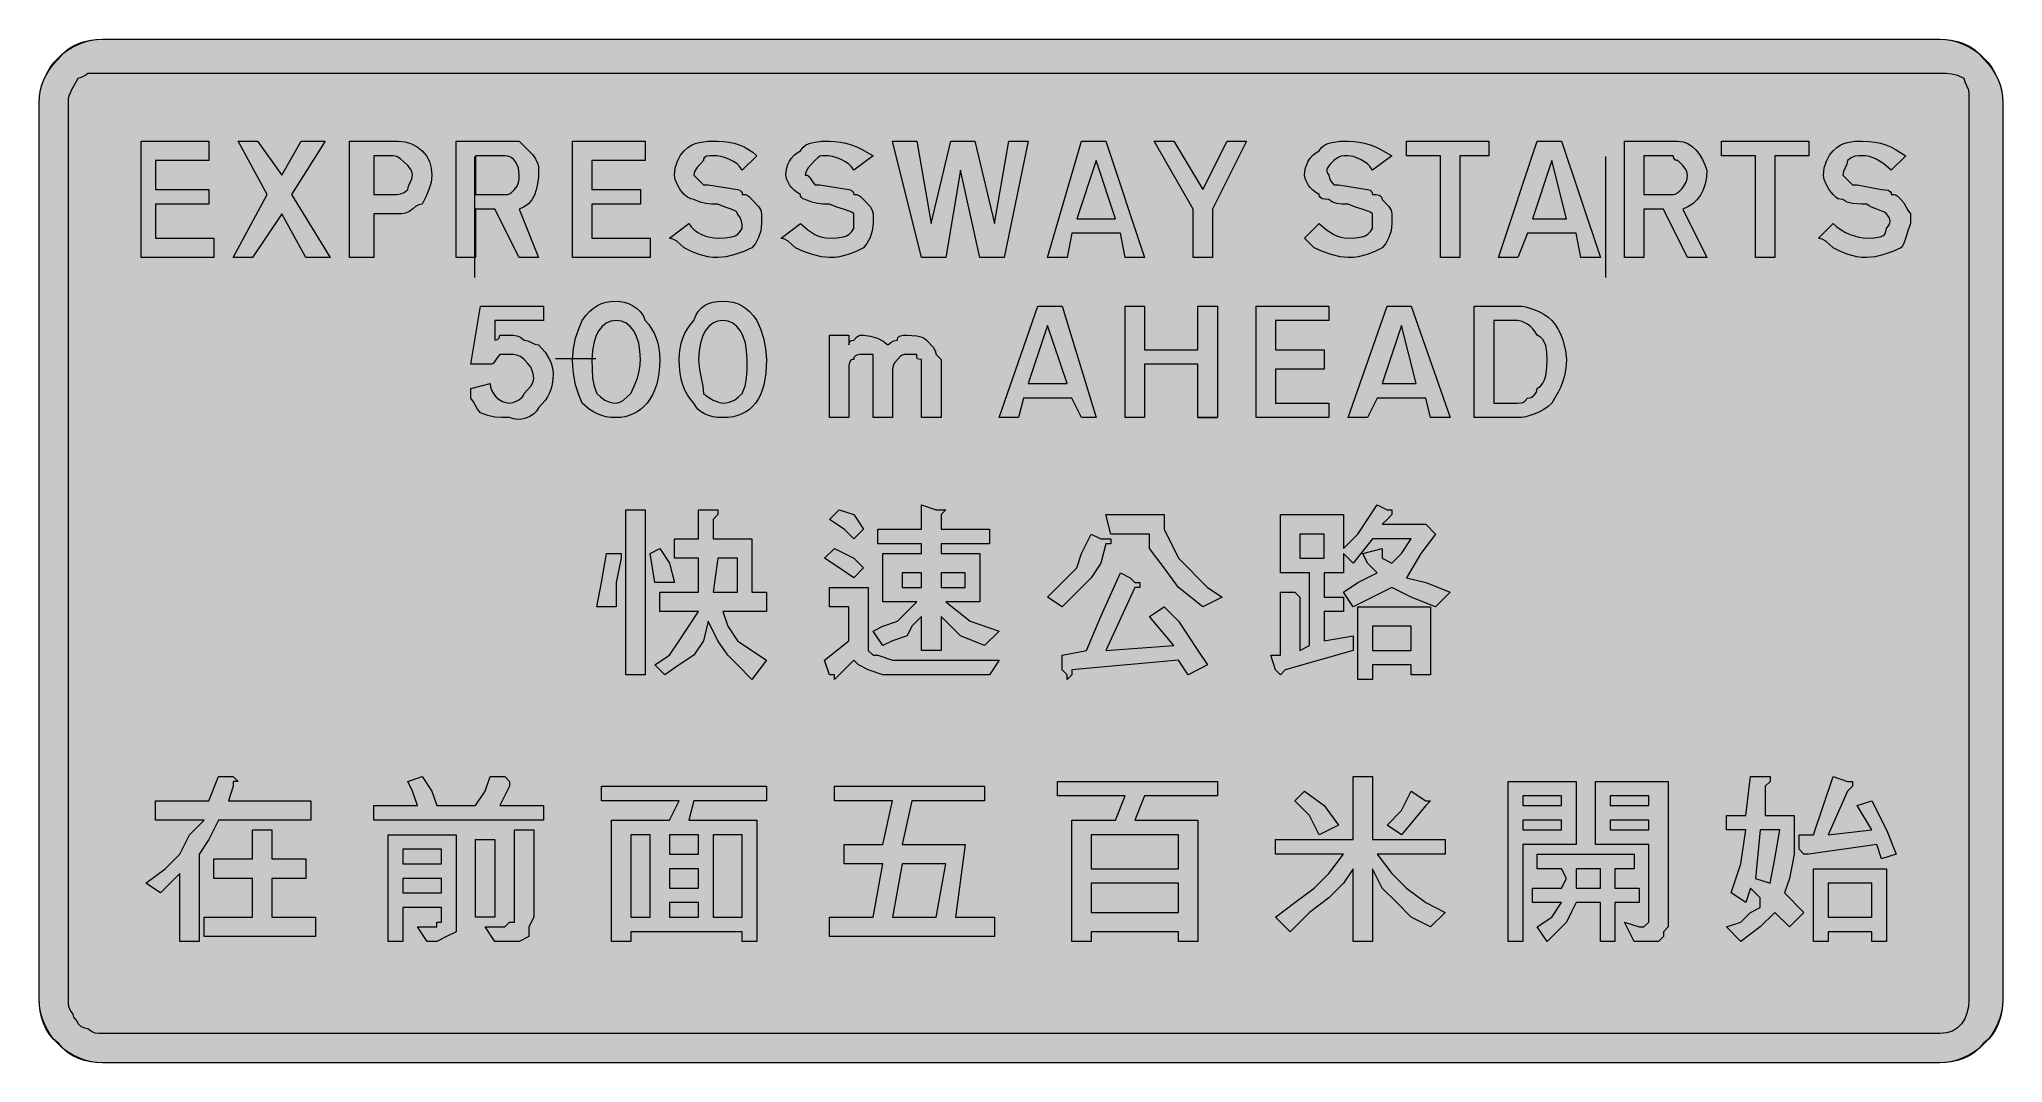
# Model space of a CAD drawing. Header units: metres. Extents: x 41 to 527, y 9 to 263.
import ezdxf

# ---------------------------------------------------------------- set-up
doc = ezdxf.new("R2010")
doc.units = ezdxf.units.M
for name, color, linetype, true_color in [('FILL_BLUE_0000FF', 7, 'Continuous', 0x0000ff), ('FILL_WHITE_FFFFFF', 7, 'Continuous', 0xffffff), ('STROKE_BLUE_0000FF', 7, 'Continuous', 0x0000ff), ('STROKE_WHITE_FFFFFF', 7, 'Continuous', 0xffffff)]:
    doc.layers.add(name, color=color, linetype=linetype, true_color=true_color)

msp = doc.modelspace()

# ---------------------------------------------------------------- hatches: boundary and pattern name
at = {"layer": 'FILL_BLUE_0000FF', "true_color": 0x0000ff}
h = msp.add_hatch(color=7, dxfattribs=at)
h.dxf.hatch_style = 1
h.paths.add_polyline_path([(56.25, 16.56), (55.35, 16.58), (54.45, 16.71), (53.55, 17.07), (52.65, 17.76), (51.9, 17.91), (51.13, 18.27), (50.25, 18.96), (50.2, 19.36), (50.06, 19.67), (49.65, 20.16), (49.24, 20.65), (49.1, 20.96), (49.05, 21.36), (48.36, 22.26), (48, 23.16), (47.87, 24.06), (47.85, 24.96), (47.85, 246.96), (47.9, 247.81), (48.06, 248.57), (48.6, 249.96), (50.25, 252.96), (51.13, 253.15), (51.9, 253.56), (52.65, 254.16), (56.25, 254.16), (511.05, 254.16), (512.66, 254.14), (514.05, 254.01), (515.44, 253.65), (517.05, 252.96), (517.24, 252.06), (517.65, 251.16), (518.06, 250.26), (518.25, 249.36), (518.25, 246.96), (518.25, 24.96), (518.14, 23.22), (517.8, 21.62), (517.24, 20.19), (516.45, 18.96), (515.44, 17.95), (514.2, 17.2), (512.74, 16.72), (511.05, 16.56), (56.25, 16.56)])
at = {"layer": 'FILL_WHITE_FFFFFF', "true_color": 0xffffff}
h = msp.add_hatch(color=7, dxfattribs=at)
h.dxf.hatch_style = 1
h.paths.add_polyline_path([(56.25, 9.36), (54.85, 9.42), (53.38, 9.6), (51.88, 9.93), (50.4, 10.41), (48.97, 11.06), (47.64, 11.89), (46.46, 12.92), (45.45, 14.16), (44.21, 15.17), (43.18, 16.35), (42.35, 17.68), (41.7, 19.11), (41.22, 20.59), (40.89, 22.09), (40.71, 23.56), (40.65, 24.96), (40.65, 246.96), (40.71, 248.31), (40.89, 249.66), (41.22, 251.01), (41.7, 252.36), (42.35, 253.71), (43.18, 255.06), (44.21, 256.41), (45.45, 257.76), (46.46, 259), (47.64, 260.03), (48.97, 260.86), (50.4, 261.51), (51.88, 261.99), (53.38, 262.32), (54.85, 262.5), (56.25, 262.56), (511.05, 262.56), (512.45, 262.5), (513.92, 262.32), (515.42, 261.99), (516.9, 261.51), (518.33, 260.86), (519.66, 260.03), (520.84, 259), (521.85, 257.76), (523.09, 256.41), (524.12, 255.06), (524.95, 253.71), (525.6, 252.36), (526.08, 251.01), (526.41, 249.66), (526.59, 248.31), (526.65, 246.96), (526.65, 24.96), (526.59, 23.56), (526.41, 22.09), (526.08, 20.59), (525.6, 19.11), (524.95, 17.68), (524.12, 16.35), (523.09, 15.17), (521.85, 14.16), (520.84, 12.92), (519.66, 11.89), (518.33, 11.06), (516.9, 10.41), (515.42, 9.93), (513.92, 9.6), (512.45, 9.42), (511.05, 9.36), (56.25, 9.36)])
h = msp.add_hatch(color=7, dxfattribs=at)
h.dxf.hatch_style = 1
h.paths.add_polyline_path([(65.85, 237.36), (82.65, 237.36), (82.65, 232.56), (69.45, 232.56), (69.45, 225.36), (82.65, 225.36), (82.65, 221.76), (69.45, 221.76), (69.45, 213.36), (83.85, 213.36), (83.85, 208.56), (65.85, 208.56), (65.85, 237.36)])
h = msp.add_hatch(color=7, dxfattribs=at)
h.dxf.hatch_style = 1
h.paths.add_polyline_path([(112.65, 208.56), (106.65, 208.56), (100.65, 219.36), (93.45, 208.56), (88.65, 208.56), (97.05, 224.16), (89.85, 237.36), (94.65, 237.36), (100.65, 228.96), (105.45, 237.36), (111.45, 237.36), (103.05, 224.16), (112.65, 208.56)])
h = msp.add_hatch(color=7, dxfattribs=at)
h.dxf.hatch_style = 1
h.paths.add_polyline_path([(132.79, 236.72), (134.22, 235.97), (135.45, 234.96), (136.46, 233.73), (137.21, 232.3), (137.69, 230.7), (137.85, 228.96), (137.64, 227.16), (137.1, 225.36), (136.33, 223.56), (135.45, 221.76), (134.57, 221.57), (133.8, 221.16), (133.05, 220.56), (132.15, 219.87), (131.25, 219.51), (130.35, 219.38), (129.45, 219.36), (123.45, 219.36), (123.45, 208.56), (117.45, 208.56), (117.45, 237.36), (129.45, 237.36), (131.19, 237.2), (132.79, 236.72)])
h.paths.add_polyline_path([(128.25, 224.16), (129.15, 224.18), (130.05, 224.31), (130.95, 224.67), (131.85, 225.36), (132.04, 226.26), (132.45, 227.16), (132.86, 228.06), (133.05, 228.96), (132.86, 229.84), (132.45, 230.61), (131.85, 231.36), (130.05, 233.01), (129.15, 233.55), (128.25, 233.76), (123.45, 233.76), (123.45, 224.16), (128.25, 224.16)], flags=16)
h = msp.add_hatch(color=7, dxfattribs=at)
h.dxf.hatch_style = 1
h.paths.add_polyline_path([(153.45, 220.56), (148.65, 220.56), (148.65, 208.56), (143.85, 208.56), (143.85, 237.36), (157.05, 237.36), (158.25, 237.36), (159.45, 237.36), (161.85, 234.96), (162.73, 234.04), (163.5, 233.01), (164.04, 231.75), (164.2, 231.01), (164.25, 230.16), (164.19, 228.42), (164.01, 226.8), (163.68, 225.33), (163.2, 224.01), (162.55, 222.86), (161.72, 221.89), (160.69, 221.12), (159.45, 220.56), (164.25, 208.56), (159.45, 208.56), (153.45, 220.56)])
h.paths.add_polyline_path([(156.56, 224.18), (157.05, 224.31), (157.54, 224.67), (158.25, 225.36), (158.94, 226.26), (159.3, 227.16), (159.43, 228.06), (159.45, 228.96), (159.39, 229.86), (159.23, 230.72), (158.94, 231.53), (158.55, 232.26), (158.04, 232.87), (157.43, 233.35), (156.69, 233.65), (155.85, 233.76), (148.65, 233.76), (148.65, 224.16), (155.85, 224.16), (156.56, 224.18)], flags=16)
h = msp.add_hatch(color=7, dxfattribs=at)
h.dxf.hatch_style = 1
h.paths.add_polyline_path([(172.65, 237.36), (190.65, 237.36), (190.65, 232.56), (177.45, 232.56), (177.45, 225.36), (189.45, 225.36), (189.45, 221.76), (177.45, 221.76), (177.45, 213.36), (191.85, 213.36), (191.85, 208.56), (172.65, 208.56), (172.65, 237.36)])
h = msp.add_hatch(color=7, dxfattribs=at)
h.dxf.hatch_style = 1
h.paths.add_polyline_path([(214.09, 231), (213.36, 231.73), (212.48, 232.35), (211.5, 232.86), (210.47, 233.25), (209.42, 233.53), (208.4, 233.7), (207.45, 233.76), (206.57, 233.74), (205.8, 233.61), (205.26, 233.25), (205.1, 232.96), (205.05, 232.56), (203.4, 230.76), (202.86, 229.86), (202.65, 228.96), (205.05, 226.56), (206.25, 226.56), (213.45, 225.36), (214.05, 225.21), (214.46, 224.85), (214.6, 224.56), (214.65, 224.16), (215.36, 224.14), (215.85, 224.01), (216.34, 223.65), (217.05, 222.96), (218.7, 221.16), (219.24, 220.26), (219.45, 219.36), (219.45, 216.96), (219.24, 215.18), (218.7, 213.51), (217.93, 212.07), (217.05, 210.96), (215.06, 210.08), (212.85, 209.31), (210.64, 208.77), (208.65, 208.56), (207.35, 208.61), (206.16, 208.77), (204, 209.31), (202.07, 210.08), (200.25, 210.96), (198.45, 212.61), (197.55, 213.15), (196.65, 213.36), (201.45, 216.96), (202.01, 216.12), (202.74, 215.38), (203.62, 214.77), (204.6, 214.26), (205.63, 213.87), (206.68, 213.58), (207.7, 213.42), (208.65, 213.36), (210.43, 213.4), (212.1, 213.66), (212.86, 213.95), (213.54, 214.37), (214.15, 214.97), (214.65, 215.76), (214.63, 216.66), (214.5, 217.56), (214.14, 218.46), (213.45, 219.36), (213.34, 219.76), (213.04, 220.07), (211.95, 220.56), (210.41, 221.05), (208.65, 221.76), (207.04, 221.78), (205.65, 221.91), (204.26, 222.27), (202.65, 222.96), (201.9, 223.11), (201.13, 223.47), (200.25, 224.16), (199.37, 225.25), (198.6, 226.56), (198.06, 227.87), (197.85, 228.96), (198.06, 230.74), (198.6, 232.41), (199.37, 233.85), (200.25, 234.96), (201.15, 235.75), (202.07, 236.35), (203.01, 236.77), (204, 237.06), (206.16, 237.32), (208.65, 237.36), (210, 237.3), (211.33, 237.13), (212.64, 236.85), (213.9, 236.46), (215.11, 235.95), (216.24, 235.33), (217.3, 234.6), (218.25, 233.76), (214.65, 230.16), (214.09, 231)])
h = msp.add_hatch(color=7, dxfattribs=at)
h.dxf.hatch_style = 1
h.paths.add_polyline_path([(241.69, 231), (240.96, 231.73), (240.08, 232.35), (239.1, 232.86), (238.07, 233.25), (237.02, 233.53), (236, 233.7), (235.05, 233.76), (234.34, 233.74), (233.85, 233.61), (233.36, 233.25), (232.65, 232.56), (231, 230.76), (230.46, 229.86), (230.25, 228.96), (230.65, 228.91), (230.96, 228.75), (231.45, 228.21), (231.94, 227.44), (232.65, 226.56), (233.85, 226.56), (241.05, 225.36), (241.65, 225.21), (242.06, 224.85), (242.2, 224.56), (242.25, 224.16), (242.96, 224.14), (243.45, 224.01), (243.94, 223.65), (244.65, 222.96), (246.3, 221.16), (246.84, 220.26), (247.05, 219.36), (247.05, 216.96), (246.84, 215.18), (246.3, 213.51), (245.53, 212.07), (244.65, 210.96), (242.83, 210.08), (240.9, 209.31), (238.74, 208.77), (237.55, 208.61), (236.25, 208.56), (234.26, 208.77), (232.05, 209.31), (229.84, 210.08), (227.85, 210.96), (226.05, 212.61), (225.15, 213.15), (224.25, 213.36), (229.05, 216.96), (230.85, 215.38), (232.65, 214.26), (233.55, 213.87), (234.45, 213.58), (235.35, 213.42), (236.25, 213.36), (238.03, 213.4), (239.7, 213.66), (240.46, 213.95), (241.14, 214.37), (241.75, 214.97), (242.25, 215.76), (242.25, 219.36), (241.75, 219.76), (241.14, 220.07), (239.7, 220.56), (238.03, 221.05), (236.25, 221.76), (234.64, 221.78), (233.25, 221.91), (231.86, 222.27), (230.25, 222.96), (229.65, 223.11), (229.24, 223.47), (229.1, 223.76), (229.05, 224.16), (228.21, 224.66), (227.48, 225.25), (226.86, 225.89), (226.35, 226.56), (225.68, 227.87), (225.45, 228.96), (225.51, 229.86), (225.68, 230.74), (225.96, 231.6), (226.35, 232.41), (226.86, 233.17), (227.48, 233.85), (228.21, 234.46), (229.05, 234.96), (229.61, 235.75), (230.34, 236.35), (231.22, 236.77), (232.2, 237.06), (234.28, 237.32), (236.25, 237.36), (237.6, 237.3), (238.95, 237.13), (240.3, 236.85), (241.65, 236.46), (243, 235.95), (244.35, 235.33), (247.05, 233.76), (242.25, 230.16), (241.69, 231)])
h = msp.add_hatch(color=7, dxfattribs=at)
h.dxf.hatch_style = 1
h.paths.add_polyline_path([(251.85, 237.36), (257.85, 237.36), (261.45, 216.96), (266.25, 237.36), (272.25, 237.36), (277.05, 216.96), (280.65, 237.36), (285.45, 237.36), (279.45, 208.56), (273.45, 208.56), (268.65, 230.16), (265.05, 208.56), (263.85, 208.56), (259.05, 208.56), (251.85, 237.36)])
h = msp.add_hatch(color=7, dxfattribs=at)
h.dxf.hatch_style = 1
h.paths.add_polyline_path([(314.25, 208.56), (309.45, 208.56), (308.25, 214.56), (296.25, 214.56), (295.05, 208.56), (290.25, 208.56), (298.65, 237.36), (304.65, 237.36), (314.25, 208.56)])
h.paths.add_polyline_path([(297.45, 218.16), (307.05, 218.16), (302.25, 232.56), (297.45, 218.16)], flags=16)
h = msp.add_hatch(color=7, dxfattribs=at)
h.dxf.hatch_style = 1
h.paths.add_polyline_path([(321.45, 237.36), (328.65, 225.36), (334.65, 237.36), (339.45, 237.36), (331.05, 220.56), (331.05, 208.56), (326.25, 208.56), (326.25, 220.56), (316.65, 237.36), (321.45, 237.36)])
h = msp.add_hatch(color=7, dxfattribs=at)
h.dxf.hatch_style = 1
h.paths.add_polyline_path([(370.1, 231), (369.38, 231.73), (368.54, 232.35), (367.65, 232.86), (365.93, 233.53), (364.65, 233.76), (363.75, 233.74), (362.85, 233.61), (361.95, 233.25), (361.05, 232.56), (360.19, 231.66), (359.55, 230.76), (359.39, 230.31), (359.36, 229.86), (359.51, 229.41), (359.85, 228.96), (360, 228.21), (360.36, 227.44), (361.05, 226.56), (362.25, 226.56), (369.45, 225.36), (370.05, 225.21), (370.46, 224.85), (370.6, 224.56), (370.65, 224.16), (371.53, 224.14), (372.3, 224.01), (372.84, 223.65), (373, 223.36), (373.05, 222.96), (374.7, 221.16), (375.24, 220.26), (375.45, 219.36), (375.45, 216.96), (375.24, 215.18), (374.7, 213.51), (373.93, 212.07), (373.05, 210.96), (371.23, 210.08), (369.3, 209.31), (367.14, 208.77), (365.95, 208.61), (364.65, 208.56), (362.66, 208.77), (360.45, 209.31), (358.24, 210.08), (356.25, 210.96), (353.85, 213.36), (357.45, 216.96), (359.25, 215.38), (361.05, 214.26), (361.95, 213.87), (362.85, 213.58), (363.75, 213.42), (364.65, 213.36), (366.43, 213.4), (368.1, 213.66), (368.86, 213.95), (369.54, 214.37), (370.15, 214.97), (370.65, 215.76), (370.65, 219.36), (370.15, 219.76), (369.54, 220.07), (368.1, 220.56), (366.43, 221.05), (364.65, 221.76), (363.06, 221.78), (361.8, 221.91), (360.77, 222.27), (359.85, 222.96), (358.97, 222.98), (358.2, 223.11), (357.66, 223.47), (357.5, 223.76), (357.45, 224.16), (356.61, 224.66), (355.88, 225.25), (355.26, 225.89), (354.75, 226.56), (354.08, 227.87), (353.85, 228.96), (353.91, 229.86), (354.08, 230.74), (354.36, 231.6), (354.75, 232.41), (355.26, 233.17), (355.88, 233.85), (356.61, 234.46), (357.45, 234.96), (358.01, 235.75), (358.74, 236.35), (359.62, 236.77), (360.6, 237.06), (362.68, 237.32), (364.65, 237.36), (366, 237.3), (367.35, 237.13), (368.7, 236.85), (370.05, 236.46), (371.4, 235.95), (372.75, 235.33), (375.45, 233.76), (370.65, 230.16), (370.1, 231)])
h = msp.add_hatch(color=7, dxfattribs=at)
h.dxf.hatch_style = 1
h.paths.add_polyline_path([(399.45, 233.76), (392.25, 233.76), (392.25, 208.56), (387.45, 208.56), (387.45, 233.76), (379.05, 233.76), (379.05, 237.36), (399.45, 237.36), (399.45, 233.76)])
h = msp.add_hatch(color=7, dxfattribs=at)
h.dxf.hatch_style = 1
h.paths.add_polyline_path([(427.05, 208.56), (422.25, 208.56), (421.05, 214.56), (409.05, 214.56), (406.65, 208.56), (401.85, 208.56), (411.45, 237.36), (417.45, 237.36), (427.05, 208.56)])
h.paths.add_polyline_path([(410.25, 218.16), (418.65, 218.16), (415.05, 232.56), (410.25, 218.16)], flags=16)
h = msp.add_hatch(color=7, dxfattribs=at)
h.dxf.hatch_style = 1
h.paths.add_polyline_path([(442.65, 220.56), (437.85, 220.56), (437.85, 208.56), (433.05, 208.56), (433.05, 237.36), (446.25, 237.36), (447.54, 237.2), (448.73, 236.74), (449.79, 236.03), (450.75, 235.11), (451.59, 234.02), (452.33, 232.8), (452.94, 231.5), (453.45, 230.16), (453.34, 228.42), (453.02, 226.8), (452.5, 225.33), (451.8, 224.01), (450.93, 222.86), (449.91, 221.89), (448.74, 221.12), (447.45, 220.56), (453.45, 208.56), (448.65, 208.56), (442.65, 220.56)])
h.paths.add_polyline_path([(445.55, 224.27), (446.12, 224.57), (446.72, 225.05), (447.3, 225.66), (447.83, 226.39), (448.26, 227.2), (448.54, 228.06), (448.65, 228.96), (448.46, 229.84), (448.05, 230.61), (447.45, 231.36), (446.25, 232.56), (445.85, 232.61), (445.56, 232.75), (445.2, 233.16), (445.05, 233.76), (437.85, 233.76), (437.85, 224.16), (445.05, 224.16), (445.55, 224.27)], flags=16)
h = msp.add_hatch(color=7, dxfattribs=at)
h.dxf.hatch_style = 1
h.paths.add_polyline_path([(478.65, 233.76), (470.25, 233.76), (470.25, 208.56), (465.45, 208.56), (465.45, 233.76), (457.05, 233.76), (457.05, 237.36), (478.65, 237.36), (478.65, 233.76)])
h = msp.add_hatch(color=7, dxfattribs=at)
h.dxf.hatch_style = 1
h.paths.add_polyline_path([(497.25, 231.73), (495.45, 232.86), (494.55, 233.25), (493.65, 233.53), (492.75, 233.7), (491.85, 233.76), (490.95, 233.74), (490.05, 233.61), (489.15, 233.25), (488.25, 232.56), (488.06, 231.66), (487.65, 230.76), (487.24, 229.86), (487.05, 228.96), (489.45, 226.56), (490.65, 226.56), (496.65, 225.36), (497.53, 225.34), (498.3, 225.21), (498.84, 224.85), (499, 224.56), (499.05, 224.16), (499.76, 224.14), (500.25, 224.01), (500.74, 223.65), (501.45, 222.96), (502.16, 222.06), (502.65, 221.16), (503.14, 220.26), (503.85, 219.36), (503.85, 216.96), (503.14, 215.18), (502.65, 213.51), (502.16, 212.07), (501.85, 211.46), (501.45, 210.96), (499.46, 210.08), (497.25, 209.31), (495.04, 208.77), (493.05, 208.56), (491.75, 208.61), (490.56, 208.77), (488.4, 209.31), (486.47, 210.08), (484.65, 210.96), (482.85, 212.61), (481.95, 213.15), (481.05, 213.36), (484.65, 216.96), (485.6, 216.12), (486.64, 215.38), (487.73, 214.77), (488.85, 214.26), (491.06, 213.58), (492.1, 213.42), (493.05, 213.36), (494.81, 213.4), (496.35, 213.66), (496.96, 213.95), (497.44, 214.37), (497.74, 214.97), (497.85, 215.76), (498.53, 216.66), (498.69, 217.11), (498.75, 217.56), (498.69, 218.01), (498.53, 218.46), (497.85, 219.36), (497.35, 219.76), (496.76, 220.07), (495.45, 220.56), (494.14, 221.05), (493.55, 221.36), (493.05, 221.76), (491.85, 221.76), (489.45, 221.91), (488.14, 222.27), (487.55, 222.56), (487.05, 222.96), (486.34, 222.98), (485.85, 223.11), (485.36, 223.47), (484.65, 224.16), (483.77, 225.25), (483, 226.56), (482.46, 227.87), (482.25, 228.96), (482.46, 230.74), (483, 232.41), (483.77, 233.85), (484.65, 234.96), (485.55, 235.75), (486.45, 236.35), (487.35, 236.77), (488.25, 237.06), (490.05, 237.32), (491.85, 237.36), (493.54, 237.3), (495.06, 237.13), (496.43, 236.85), (497.7, 236.46), (498.92, 235.95), (500.12, 235.33), (502.65, 233.76), (499.05, 230.16), (497.25, 231.73)])
h = msp.add_hatch(color=7, dxfattribs=at)
h.dxf.hatch_style = 1
h.paths.add_polyline_path([(152.36, 176.46), (152.66, 175.6), (153.14, 174.79), (153.75, 174.06), (154.48, 173.45), (155.29, 172.97), (156.15, 172.67), (157.05, 172.56), (158.12, 172.77), (159.3, 173.31), (160.26, 174.08), (160.54, 174.51), (160.65, 174.96), (162.3, 176.76), (162.84, 177.66), (163.05, 178.56), (163, 179.41), (162.84, 180.15), (162.3, 181.41), (161.53, 182.44), (160.65, 183.36), (159.75, 184.05), (158.85, 184.41), (157.95, 184.54), (157.05, 184.56), (154.65, 184.56), (153.94, 183.68), (153.45, 182.91), (152.96, 182.37), (152.65, 182.21), (152.25, 182.16), (147.45, 182.16), (149.85, 196.56), (165.45, 196.56), (165.45, 192.96), (153.45, 192.96), (153.45, 188.16), (154.05, 188.31), (154.46, 188.67), (154.6, 188.96), (154.65, 189.36), (157.05, 189.36), (157.95, 189.34), (158.85, 189.21), (159.75, 188.85), (160.65, 188.16), (161.55, 187.97), (162.45, 187.56), (163.35, 187.15), (164.25, 186.96), (165.83, 185.16), (166.95, 183.36), (167.34, 182.46), (167.63, 181.56), (167.79, 180.66), (167.85, 179.76), (167.79, 178.46), (167.63, 177.27), (167.34, 176.15), (166.95, 175.11), (166.44, 174.12), (165.83, 173.18), (164.25, 171.36), (163.69, 170.52), (162.96, 169.8), (162.08, 169.23), (161.1, 168.81), (160.07, 168.56), (159.02, 168.49), (158, 168.62), (157.05, 168.96), (155.25, 168.98), (153.45, 169.11), (151.65, 169.47), (149.85, 170.16), (149.14, 171.06), (148.65, 171.96), (148.16, 172.86), (147.45, 173.76), (147.45, 176.16), (152.25, 177.36), (152.36, 176.46)])
h = msp.add_hatch(color=7, dxfattribs=at)
h.dxf.hatch_style = 1
h.paths.add_polyline_path([(173.4, 188.61), (174.17, 190.95), (175.05, 192.96), (175.95, 194.2), (176.87, 195.23), (177.81, 196.06), (178.8, 196.71), (179.84, 197.19), (180.96, 197.52), (182.15, 197.7), (183.45, 197.76), (184.4, 197.7), (185.42, 197.52), (186.47, 197.19), (187.5, 196.71), (188.48, 196.06), (189.36, 195.23), (190.09, 194.2), (190.65, 192.96), (191.49, 192.01), (192.23, 190.95), (192.84, 189.82), (193.35, 188.61), (193.74, 187.35), (194.02, 186.04), (194.19, 184.71), (194.25, 183.36), (194.19, 181.62), (194.03, 179.98), (193.77, 178.47), (193.41, 177.06), (192.95, 175.77), (192.41, 174.58), (191.8, 173.52), (191.1, 172.56), (190.33, 171.72), (189.5, 170.98), (188.61, 170.37), (187.67, 169.86), (186.67, 169.47), (185.64, 169.18), (184.56, 169.02), (183.45, 168.96), (182.15, 169.02), (180.96, 169.18), (179.84, 169.47), (178.8, 169.86), (177.81, 170.37), (176.87, 170.98), (175.05, 172.56), (174.17, 174.58), (173.4, 177.06), (172.86, 179.98), (172.7, 181.62), (172.65, 183.36), (172.86, 186.04), (173.4, 188.61)])
h.paths.add_polyline_path([(185.25, 173.31), (187.05, 174.96), (187.93, 176.78), (188.7, 178.71), (189.24, 180.87), (189.4, 182.06), (189.45, 183.36), (189.34, 185.5), (189.02, 187.39), (188.5, 189.03), (187.8, 190.41), (186.93, 191.5), (185.91, 192.3), (184.74, 192.79), (183.45, 192.96), (182.16, 192.79), (180.99, 192.3), (179.97, 191.5), (179.1, 190.41), (178.4, 189.03), (177.88, 187.39), (177.56, 185.5), (177.45, 183.36), (177.47, 180.87), (177.6, 178.71), (177.96, 176.78), (178.65, 174.96), (179.57, 174.08), (180.6, 173.31), (181.86, 172.77), (182.6, 172.61), (183.45, 172.56), (184.35, 172.77), (185.25, 173.31)], flags=16)
h = msp.add_hatch(color=7, dxfattribs=at)
h.dxf.hatch_style = 1
h.paths.add_polyline_path([(199.28, 186.04), (199.56, 187.35), (199.95, 188.61), (200.46, 189.82), (201.08, 190.95), (201.81, 192.01), (202.65, 192.96), (203.16, 194.2), (203.78, 195.23), (204.51, 196.06), (205.35, 196.71), (206.31, 197.19), (207.38, 197.52), (208.56, 197.7), (209.85, 197.76), (211.15, 197.7), (212.34, 197.52), (213.46, 197.19), (214.5, 196.71), (215.49, 196.06), (216.43, 195.23), (217.35, 194.2), (218.25, 192.96), (219.13, 190.95), (219.9, 188.61), (220.44, 186.04), (220.65, 183.36), (220.48, 179.98), (220.27, 178.47), (219.98, 177.06), (219.6, 175.77), (219.13, 174.58), (218.58, 173.52), (217.95, 172.56), (217.23, 171.72), (216.43, 170.98), (215.55, 170.37), (214.58, 169.86), (213.52, 169.47), (212.38, 169.18), (211.16, 169.02), (209.85, 168.96), (208.56, 169.02), (207.38, 169.18), (206.31, 169.47), (205.35, 169.86), (204.51, 170.37), (203.78, 170.98), (203.16, 171.72), (202.65, 172.56), (201.81, 173.52), (201.08, 174.58), (200.46, 175.77), (199.95, 177.06), (199.56, 178.47), (199.28, 179.98), (199.11, 181.62), (199.05, 183.36), (199.11, 184.71), (199.28, 186.04)])
h.paths.add_polyline_path([(211.44, 172.77), (212.7, 173.31), (213.73, 174.08), (214.65, 174.96), (215.34, 176.78), (215.7, 178.71), (215.83, 180.87), (215.85, 183.36), (215.74, 185.5), (215.42, 187.39), (214.9, 189.03), (214.2, 190.41), (213.33, 191.5), (212.31, 192.3), (211.14, 192.79), (209.85, 192.96), (208.56, 192.79), (207.39, 192.3), (206.37, 191.5), (205.5, 190.41), (204.8, 189.03), (204.28, 187.39), (203.96, 185.5), (203.85, 183.36), (204.04, 180.87), (204.45, 178.71), (204.86, 176.78), (205.05, 174.96), (206.14, 174.08), (207.45, 173.31), (208.76, 172.77), (209.85, 172.56), (210.7, 172.61), (211.44, 172.77)], flags=16)
h = msp.add_hatch(color=7, dxfattribs=at)
h.dxf.hatch_style = 1
h.paths.add_polyline_path([(302.25, 168.96), (298.65, 168.96), (296.25, 173.76), (284.25, 173.76), (283.05, 168.96), (278.25, 168.96), (287.85, 196.56), (293.85, 196.56), (302.25, 168.96)])
h.paths.add_polyline_path([(285.45, 177.36), (295.05, 177.36), (290.25, 191.76), (285.45, 177.36)], flags=16)
h = msp.add_hatch(color=7, dxfattribs=at)
h.dxf.hatch_style = 1
h.paths.add_polyline_path([(327.45, 182.16), (314.25, 182.16), (314.25, 168.96), (309.45, 168.96), (309.45, 196.56), (314.25, 196.56), (314.25, 185.76), (327.45, 185.76), (327.45, 196.56), (332.25, 196.56), (332.25, 168.96), (327.45, 168.96), (327.45, 182.16)])
h = msp.add_hatch(color=7, dxfattribs=at)
h.dxf.hatch_style = 1
h.paths.add_polyline_path([(341.85, 196.56), (359.85, 196.56), (359.85, 192.96), (346.65, 192.96), (346.65, 185.76), (358.65, 185.76), (358.65, 180.96), (346.65, 180.96), (346.65, 172.56), (359.85, 172.56), (359.85, 168.96), (341.85, 168.96), (341.85, 196.56)])
h = msp.add_hatch(color=7, dxfattribs=at)
h.dxf.hatch_style = 1
h.paths.add_polyline_path([(389.85, 168.96), (385.05, 168.96), (383.85, 173.76), (371.85, 173.76), (369.45, 168.96), (364.65, 168.96), (374.25, 196.56), (380.25, 196.56), (389.85, 168.96)])
h.paths.add_polyline_path([(373.05, 177.36), (381.45, 177.36), (377.85, 191.76), (373.05, 177.36)], flags=16)
h = msp.add_hatch(color=7, dxfattribs=at)
h.dxf.hatch_style = 1
h.paths.add_polyline_path([(408.64, 196.33), (410.85, 195.66), (411.97, 195.15), (413.06, 194.53), (414.1, 193.8), (415.05, 192.96), (415.89, 191.96), (416.63, 190.78), (417.24, 189.5), (417.75, 188.16), (418.42, 185.53), (418.65, 183.36), (418.59, 182.01), (418.42, 180.66), (418.14, 179.31), (417.75, 177.96), (417.24, 176.61), (416.63, 175.26), (415.05, 172.56), (414.1, 171.72), (413.06, 170.98), (411.97, 170.37), (410.85, 169.86), (408.64, 169.18), (407.6, 169.02), (406.65, 168.96), (395.85, 168.96), (395.85, 196.56), (406.65, 196.56), (407.6, 196.5), (408.64, 196.33)])
h.paths.add_polyline_path([(400.65, 172.56), (406.65, 172.56), (407.36, 172.58), (407.85, 172.71), (408.34, 173.07), (409.05, 173.76), (409.93, 173.97), (410.7, 174.51), (411.24, 175.28), (411.45, 176.16), (412.24, 176.72), (412.84, 177.45), (413.26, 178.33), (413.55, 179.31), (413.81, 181.39), (413.85, 183.36), (413.81, 185.14), (413.55, 186.81), (413.26, 187.57), (412.84, 188.25), (412.24, 188.86), (411.45, 189.36), (410.95, 190.2), (410.36, 190.93), (409.72, 191.55), (409.05, 192.06), (407.74, 192.73), (406.65, 192.96), (400.65, 192.96), (400.65, 172.56)], flags=16)
h = msp.add_hatch(color=7, dxfattribs=at)
h.dxf.hatch_style = 1
h.paths.add_polyline_path([(241.05, 186.96), (241.1, 187.36), (241.24, 187.65), (241.65, 188.01), (242.25, 188.16), (242.96, 188.85), (243.45, 189.21), (243.94, 189.34), (244.65, 189.36), (246.43, 189.15), (248.1, 188.61), (249.54, 187.84), (250.65, 186.96), (251.4, 187.56), (252.17, 187.97), (253.05, 188.16), (253.1, 188.56), (253.26, 188.85), (253.8, 189.21), (254.57, 189.34), (255.45, 189.36), (257.85, 189.21), (259.16, 188.85), (259.75, 188.56), (260.25, 188.16), (261.9, 186.36), (262.44, 185.46), (262.65, 184.56), (263.85, 183.36), (263.85, 168.96), (259.05, 168.96), (259.05, 182.16), (259.05, 183.36), (258.36, 183.38), (258, 183.51), (257.87, 183.87), (257.85, 184.56), (255.45, 184.56), (254.74, 184.54), (254.25, 184.41), (253.76, 184.05), (253.05, 183.36), (252.45, 182.61), (252.04, 181.84), (251.85, 180.96), (251.85, 168.96), (247.05, 168.96), (247.05, 182.16), (247.05, 183.36), (247.05, 184.56), (244.65, 184.56), (243.77, 184.54), (243, 184.41), (242.46, 184.05), (242.3, 183.76), (242.25, 183.36), (241.85, 183.31), (241.56, 183.15), (241.2, 182.61), (241.07, 181.84), (241.05, 180.96), (241.05, 168.96), (236.25, 168.96), (236.25, 189.36), (241.05, 189.36), (241.05, 186.96)])
h = msp.add_hatch(color=7, dxfattribs=at)
h.dxf.hatch_style = 1
h.paths.add_polyline_path([(185.85, 146.16), (188.25, 146.16), (190.65, 146.16), (190.65, 144.96), (190.65, 105.36), (185.85, 105.36), (185.85, 146.16)])
h = msp.add_hatch(color=7, dxfattribs=at)
h.dxf.hatch_style = 1
h.paths.add_polyline_path([(203.85, 146.16), (207.45, 146.16), (208.65, 146.16), (208.65, 144.96), (207.45, 143.76), (207.45, 138.96), (217.05, 138.96), (217.05, 125.76), (220.65, 125.76), (220.65, 120.96), (209.85, 120.96), (211.05, 117.36), (213.45, 113.76), (217.05, 111.36), (220.65, 108.96), (217.05, 104.16), (213.45, 107.76), (211.05, 110.16), (208.65, 113.76), (206.25, 118.56), (205.05, 113.76), (202.65, 110.16), (199.05, 107.76), (195.45, 105.36), (193.05, 107.76), (196.65, 110.16), (199.05, 113.76), (201.45, 117.36), (203.85, 120.96), (194.25, 120.96), (194.25, 125.76), (203.85, 125.76), (203.85, 134.16), (197.85, 134.16), (197.85, 138.96), (203.85, 138.96), (203.85, 146.16)])
h.paths.add_polyline_path([(208.65, 134.16), (207.45, 125.76), (213.45, 125.76), (213.45, 134.16), (208.65, 134.16)], flags=16)
h = msp.add_hatch(color=7, dxfattribs=at)
h.dxf.hatch_style = 1
h.paths.add_polyline_path([(242.25, 144.96), (244.65, 141.36), (242.25, 138.96), (239.85, 141.36), (236.25, 143.76), (238.65, 146.16), (242.25, 144.96)])
h = msp.add_hatch(color=7, dxfattribs=at)
h.dxf.hatch_style = 1
h.paths.add_polyline_path([(262.65, 146.16), (263.85, 146.16), (265.05, 146.16), (263.85, 144.96), (263.85, 141.36), (275.85, 141.36), (275.85, 137.76), (263.85, 137.76), (263.85, 135.36), (273.45, 135.36), (273.45, 123.36), (265.05, 123.36), (271.05, 118.56), (278.25, 116.16), (274.65, 112.56), (268.65, 114.96), (263.85, 119.76), (263.85, 111.36), (259.05, 111.36), (259.05, 119.76), (256.65, 117.36), (255.45, 114.96), (251.85, 113.76), (249.45, 112.56), (247.05, 116.16), (249.45, 117.36), (253.05, 118.56), (255.45, 120.96), (257.85, 123.36), (249.45, 123.36), (249.45, 135.36), (259.05, 135.36), (259.05, 137.76), (248.25, 137.76), (248.25, 141.36), (259.05, 141.36), (259.05, 147.36), (262.65, 146.16)])
h.paths.add_polyline_path([(254.25, 130.56), (254.25, 126.96), (259.05, 126.96), (259.05, 130.56), (254.25, 130.56)], flags=16)
h.paths.add_polyline_path([(269.85, 130.56), (263.85, 130.56), (263.85, 126.96), (269.85, 126.96), (269.85, 130.56)], flags=16)
h = msp.add_hatch(color=7, dxfattribs=at)
h.dxf.hatch_style = 1
h.paths.add_polyline_path([(363.45, 144.96), (363.45, 136.56), (367.05, 140.16), (371.85, 147.36), (374.25, 146.16), (375.45, 146.16), (375.45, 144.96), (374.25, 143.76), (373.05, 142.56), (383.85, 142.56), (386.25, 140.16), (382.65, 135.36), (379.05, 129.36), (383.85, 128.16), (389.85, 125.76), (386.25, 122.16), (380.25, 124.56), (375.45, 126.96), (370.65, 124.56), (365.85, 122.16), (363.45, 125.76), (367.05, 128.16), (371.85, 130.56), (369.45, 132.96), (368.25, 135.36), (373.05, 136.56), (373.05, 134.16), (375.45, 132.96), (377.85, 135.36), (380.25, 138.96), (370.65, 138.96), (365.85, 132.96), (363.45, 135.36), (363.45, 130.56), (358.65, 130.56), (358.65, 124.56), (363.45, 124.56), (363.45, 120.96), (358.65, 120.96), (358.65, 113.76), (365.85, 114.96), (365.85, 111.36), (349.05, 106.56), (347.85, 105.36), (346.65, 106.56), (345.45, 110.16), (347.85, 110.16), (347.85, 125.76), (351.45, 125.76), (352.65, 124.56), (352.65, 123.36), (352.65, 111.36), (355.05, 112.56), (355.05, 130.56), (347.85, 130.56), (347.85, 144.96), (363.45, 144.96)])
h.paths.add_polyline_path([(358.65, 140.16), (352.65, 140.16), (352.65, 134.16), (358.65, 134.16), (358.65, 140.16)], flags=16)
h = msp.add_hatch(color=7, dxfattribs=at)
h.dxf.hatch_style = 1
h.paths.add_polyline_path([(319.05, 144.96), (319.05, 141.36), (320.25, 138.96), (321.45, 136.56), (322.65, 134.16), (325.05, 131.76), (327.45, 129.36), (329.85, 126.96), (333.45, 124.56), (328.65, 122.16), (322.65, 126.96), (319.05, 131.76), (315.45, 136.56), (315.45, 140.16), (305.85, 140.16), (304.65, 144.96), (319.05, 144.96)])
h = msp.add_hatch(color=7, dxfattribs=at)
h.dxf.hatch_style = 1
h.paths.add_polyline_path([(191.85, 135.36), (194.25, 136.56), (196.65, 132.96), (197.85, 128.16), (193.05, 128.16), (191.85, 135.36)])
h = msp.add_hatch(color=7, dxfattribs=at)
h.dxf.hatch_style = 1
h.paths.add_polyline_path([(242.25, 134.16), (244.65, 131.76), (242.25, 129.36), (238.65, 131.76), (235.05, 134.16), (237.45, 136.56), (242.25, 134.16)])
h = msp.add_hatch(color=7, dxfattribs=at)
h.dxf.hatch_style = 1
h.paths.add_polyline_path([(304.65, 138.96), (305.85, 138.96), (305.85, 137.76), (304.65, 137.76), (303.45, 132.96), (301.05, 129.36), (297.45, 125.76), (293.85, 122.16), (290.25, 124.56), (293.85, 128.16), (297.45, 131.76), (298.65, 135.36), (301.05, 140.16), (303.45, 138.96), (304.65, 138.96)])
h = msp.add_hatch(color=7, dxfattribs=at)
h.dxf.hatch_style = 1
h.paths.add_polyline_path([(179.85, 128.16), (181.05, 135.36), (183.45, 135.36), (184.65, 135.36), (184.65, 134.16), (183.45, 128.16), (183.45, 122.16), (178.65, 122.16), (179.85, 128.16)])
h = msp.add_hatch(color=7, dxfattribs=at)
h.dxf.hatch_style = 1
h.paths.add_polyline_path([(245.85, 126.96), (245.85, 113.76), (245.85, 112.56), (245.85, 111.36), (247.05, 110.16), (248.25, 110.16), (251.85, 108.96), (256.65, 108.96), (278.25, 108.96), (275.85, 105.36), (253.05, 105.36), (249.45, 105.36), (245.85, 106.56), (243.45, 107.76), (242.25, 108.96), (238.65, 105.36), (237.45, 104.16), (237.45, 105.36), (236.25, 105.36), (235.05, 108.96), (241.05, 113.76), (241.05, 122.16), (236.25, 122.16), (236.25, 126.96), (245.85, 126.96)])
h = msp.add_hatch(color=7, dxfattribs=at)
h.dxf.hatch_style = 1
h.paths.add_polyline_path([(311.85, 128.16), (313.05, 128.16), (313.05, 126.96), (311.85, 126.96), (304.65, 111.36), (321.45, 112.56), (315.45, 119.76), (319.05, 122.16), (322.65, 118.56), (325.05, 114.96), (327.45, 111.36), (329.85, 107.76), (325.05, 105.36), (322.65, 108.96), (296.25, 106.56), (296.25, 105.36), (295.05, 104.16), (295.05, 105.36), (293.85, 106.56), (293.85, 110.16), (299.85, 111.36), (303.45, 119.76), (308.25, 130.56), (310.65, 129.36), (311.85, 128.16)])
h = msp.add_hatch(color=7, dxfattribs=at)
h.dxf.hatch_style = 1
h.paths.add_polyline_path([(385.05, 122.16), (385.05, 105.36), (380.25, 105.36), (380.25, 107.76), (370.65, 107.76), (370.65, 104.16), (367.05, 104.16), (367.05, 122.16), (385.05, 122.16)])
h.paths.add_polyline_path([(380.25, 117.36), (370.65, 117.36), (370.65, 111.36), (380.25, 111.36), (380.25, 117.36)], flags=16)
h = msp.add_hatch(color=7, dxfattribs=at)
h.dxf.hatch_style = 1
h.paths.add_polyline_path([(69.45, 74.16), (82.65, 74.16), (85.05, 80.16), (87.45, 80.16), (88.65, 80.16), (89.85, 78.96), (88.65, 78.96), (88.65, 77.76), (87.45, 74.16), (107.85, 74.16), (107.85, 69.36), (85.05, 69.36), (82.65, 64.56), (80.25, 60.96), (80.25, 39.36), (75.45, 39.36), (75.45, 56.16), (70.65, 51.36), (67.05, 53.76), (71.85, 57.36), (75.45, 60.96), (77.85, 65.76), (81.45, 69.36), (69.45, 69.36), (69.45, 74.16)])
h = msp.add_hatch(color=7, dxfattribs=at)
h.dxf.hatch_style = 1
h.paths.add_polyline_path([(133.05, 76.56), (131.85, 78.96), (135.45, 80.16), (137.85, 76.56), (139.05, 72.96), (148.65, 72.96), (151.05, 76.56), (152.25, 80.16), (155.85, 80.16), (157.05, 78.96), (157.05, 77.76), (154.65, 72.96), (165.45, 72.96), (165.45, 69.36), (123.45, 69.36), (123.45, 72.96), (134.25, 72.96), (133.05, 76.56)])
h = msp.add_hatch(color=7, dxfattribs=at)
h.dxf.hatch_style = 1
h.paths.add_polyline_path([(218.25, 39.36), (214.65, 39.36), (214.65, 41.76), (187.05, 41.76), (187.05, 39.36), (182.25, 39.36), (182.25, 69.36), (196.65, 69.36), (199.05, 74.16), (179.85, 74.16), (179.85, 77.76), (220.65, 77.76), (220.65, 74.16), (202.65, 74.16), (201.45, 69.36), (218.25, 69.36), (218.25, 39.36)])
h.paths.add_polyline_path([(203.85, 48.96), (196.65, 48.96), (196.65, 45.36), (203.85, 45.36), (203.85, 48.96)], flags=16)
h.paths.add_polyline_path([(203.85, 60.96), (203.85, 65.76), (196.65, 65.76), (196.65, 60.96), (203.85, 60.96)], flags=16)
h.paths.add_polyline_path([(196.65, 52.56), (203.85, 52.56), (203.85, 57.36), (196.65, 57.36), (196.65, 52.56)], flags=16)
h.paths.add_polyline_path([(187.05, 65.76), (187.05, 45.36), (191.85, 45.36), (191.85, 65.76), (187.05, 65.76)], flags=16)
h.paths.add_polyline_path([(214.65, 65.76), (207.45, 65.76), (207.45, 45.36), (214.65, 45.36), (214.65, 65.76)], flags=16)
h = msp.add_hatch(color=7, dxfattribs=at)
h.dxf.hatch_style = 1
h.paths.add_polyline_path([(274.65, 74.16), (256.65, 74.16), (254.25, 63.36), (269.85, 63.36), (267.45, 45.36), (277.05, 45.36), (277.05, 40.56), (236.25, 40.56), (236.25, 45.36), (247.05, 45.36), (249.45, 58.56), (239.85, 58.56), (239.85, 63.36), (249.45, 63.36), (251.85, 74.16), (237.45, 74.16), (237.45, 77.76), (274.65, 77.76), (274.65, 74.16)])
h.paths.add_polyline_path([(265.05, 58.56), (254.25, 58.56), (251.85, 45.36), (262.65, 45.36), (265.05, 58.56)], flags=16)
h = msp.add_hatch(color=7, dxfattribs=at)
h.dxf.hatch_style = 1
h.paths.add_polyline_path([(332.25, 75.36), (314.25, 75.36), (311.85, 69.36), (327.45, 69.36), (327.45, 39.36), (322.65, 39.36), (322.65, 41.76), (301.05, 41.76), (301.05, 39.36), (296.25, 39.36), (296.25, 69.36), (307.05, 69.36), (309.45, 75.36), (292.65, 75.36), (292.65, 78.96), (332.25, 78.96), (332.25, 75.36)])
h.paths.add_polyline_path([(301.05, 65.76), (301.05, 57.36), (322.65, 57.36), (322.65, 65.76), (301.05, 65.76)], flags=16)
h.paths.add_polyline_path([(322.65, 53.76), (301.05, 53.76), (301.05, 46.56), (322.65, 46.56), (322.65, 53.76)], flags=16)
h = msp.add_hatch(color=7, dxfattribs=at)
h.dxf.hatch_style = 1
h.paths.add_polyline_path([(346.65, 64.56), (365.85, 64.56), (365.85, 80.16), (369.45, 80.16), (370.65, 80.16), (370.65, 78.96), (370.65, 64.56), (388.65, 64.56), (388.65, 60.96), (371.85, 60.96), (375.45, 56.16), (379.05, 52.56), (383.85, 48.96), (388.65, 46.56), (385.05, 42.96), (380.25, 45.36), (376.65, 48.96), (373.05, 52.56), (370.65, 57.36), (370.65, 39.36), (365.85, 39.36), (365.85, 57.36), (363.45, 53.76), (359.85, 50.16), (355.05, 46.56), (350.25, 41.76), (346.65, 45.36), (351.45, 48.96), (356.25, 52.56), (359.85, 56.16), (363.45, 60.96), (346.65, 60.96), (346.65, 64.56)])
h = msp.add_hatch(color=7, dxfattribs=at)
h.dxf.hatch_style = 1
h.paths.add_polyline_path([(421.05, 63.36), (407.85, 63.36), (407.85, 39.36), (404.25, 39.36), (404.25, 78.96), (421.05, 78.96), (421.05, 63.36)])
h.paths.add_polyline_path([(407.85, 69.36), (407.85, 66.96), (417.45, 66.96), (417.45, 69.36), (407.85, 69.36)], flags=16)
h.paths.add_polyline_path([(417.45, 75.36), (407.85, 75.36), (407.85, 72.96), (417.45, 72.96), (417.45, 75.36)], flags=16)
h = msp.add_hatch(color=7, dxfattribs=at)
h.dxf.hatch_style = 1
h.paths.add_polyline_path([(443.85, 45.36), (443.85, 44.16), (443.85, 42.96), (442.65, 41.76), (442.65, 40.56), (441.45, 39.36), (439.05, 39.36), (437.85, 39.36), (435.45, 39.36), (433.05, 44.16), (436.65, 42.96), (437.85, 42.96), (439.05, 44.16), (439.05, 46.56), (439.05, 63.36), (425.85, 63.36), (425.85, 78.96), (443.85, 78.96), (443.85, 45.36)])
h.paths.add_polyline_path([(429.45, 69.36), (429.45, 66.96), (439.05, 66.96), (439.05, 69.36), (429.45, 69.36)], flags=16)
h.paths.add_polyline_path([(439.05, 75.36), (429.45, 75.36), (429.45, 72.96), (439.05, 72.96), (439.05, 75.36)], flags=16)
h = msp.add_hatch(color=7, dxfattribs=at)
h.dxf.hatch_style = 1
h.paths.add_polyline_path([(469.05, 78.96), (467.85, 77.76), (467.85, 70.56), (475.05, 70.56), (475.05, 65.76), (475.05, 60.96), (473.85, 54.96), (472.65, 51.36), (477.45, 46.56), (473.85, 42.96), (470.25, 46.56), (466.65, 42.96), (461.85, 39.36), (458.25, 42.96), (461.85, 44.16), (464.25, 46.56), (466.65, 47.76), (466.65, 50.16), (464.25, 52.56), (463.05, 48.96), (459.45, 51.36), (461.85, 58.56), (463.05, 66.96), (458.25, 66.96), (458.25, 70.56), (463.05, 70.56), (464.25, 80.16), (469.05, 80.16), (469.05, 78.96)])
h.paths.add_polyline_path([(469.05, 53.76), (470.25, 59.76), (471.45, 66.96), (466.65, 66.96), (465.45, 54.96), (469.05, 53.76)], flags=16)
h = msp.add_hatch(color=7, dxfattribs=at)
h.dxf.hatch_style = 1
h.paths.add_polyline_path([(488.25, 78.96), (489.45, 78.96), (489.45, 77.76), (488.25, 76.56), (483.45, 65.76), (494.25, 66.96), (490.65, 72.96), (494.25, 74.16), (497.85, 66.96), (500.25, 60.96), (496.65, 59.76), (495.45, 63.36), (478.65, 60.96), (477.45, 60.96), (476.25, 62.16), (476.25, 65.76), (479.85, 65.76), (484.65, 80.16), (488.25, 78.96)])
h = msp.add_hatch(color=7, dxfattribs=at)
h.dxf.hatch_style = 1
h.paths.add_polyline_path([(358.65, 72.96), (362.25, 68.16), (357.45, 65.76), (355.05, 70.56), (351.45, 74.16), (353.85, 76.56), (358.65, 72.96)])
h = msp.add_hatch(color=7, dxfattribs=at)
h.dxf.hatch_style = 1
h.paths.add_polyline_path([(377.85, 71.76), (380.25, 76.56), (383.85, 74.16), (385.05, 74.16), (383.85, 72.96), (377.85, 65.76), (374.25, 68.16), (377.85, 71.76)])
h = msp.add_hatch(color=7, dxfattribs=at)
h.dxf.hatch_style = 1
h.paths.add_polyline_path([(83.85, 59.76), (93.45, 59.76), (93.45, 66.96), (97.05, 66.96), (98.25, 66.96), (98.25, 65.76), (98.25, 59.76), (106.65, 59.76), (106.65, 54.96), (98.25, 54.96), (98.25, 45.36), (109.05, 45.36), (109.05, 40.56), (81.45, 40.56), (81.45, 45.36), (93.45, 45.36), (93.45, 54.96), (83.85, 54.96), (83.85, 59.76)])
h = msp.add_hatch(color=7, dxfattribs=at)
h.dxf.hatch_style = 1
h.paths.add_polyline_path([(143.85, 42.96), (143.85, 41.76), (141.45, 40.56), (139.05, 39.36), (136.65, 39.36), (134.25, 42.96), (137.85, 42.96), (139.05, 42.96), (139.05, 44.16), (140.25, 44.16), (140.25, 45.36), (140.25, 47.76), (130.65, 47.76), (130.65, 39.36), (127.05, 39.36), (127.05, 65.76), (143.85, 65.76), (143.85, 46.56), (143.85, 42.96)])
h.paths.add_polyline_path([(130.65, 54.96), (130.65, 51.36), (140.25, 51.36), (140.25, 54.96), (130.65, 54.96)], flags=16)
h.paths.add_polyline_path([(140.25, 62.16), (130.65, 62.16), (130.65, 58.56), (140.25, 58.56), (140.25, 62.16)], flags=16)
h = msp.add_hatch(color=7, dxfattribs=at)
h.dxf.hatch_style = 1
h.paths.add_polyline_path([(152.25, 64.56), (153.45, 64.56), (153.45, 63.36), (153.45, 62.16), (153.45, 45.36), (148.65, 45.36), (148.65, 64.56), (152.25, 64.56)])
h = msp.add_hatch(color=7, dxfattribs=at)
h.dxf.hatch_style = 1
h.paths.add_polyline_path([(161.85, 66.96), (163.05, 66.96), (163.05, 65.76), (163.05, 64.56), (163.05, 45.36), (161.85, 42.96), (161.85, 40.56), (159.45, 39.36), (157.05, 39.36), (153.45, 39.36), (151.05, 42.96), (155.85, 42.96), (157.05, 44.16), (158.25, 44.16), (158.25, 45.36), (158.25, 66.96), (161.85, 66.96)])
h = msp.add_hatch(color=7, dxfattribs=at)
h.dxf.hatch_style = 1
h.paths.add_polyline_path([(435.45, 57.36), (430.65, 57.36), (430.65, 52.56), (436.65, 52.56), (436.65, 48.96), (430.65, 48.96), (430.65, 39.36), (427.05, 39.36), (427.05, 48.96), (421.05, 48.96), (419.85, 46.56), (418.65, 44.16), (416.25, 41.76), (413.85, 39.36), (411.45, 42.96), (415.05, 45.36), (417.45, 48.96), (410.25, 48.96), (410.25, 52.56), (417.45, 52.56), (418.65, 54.96), (417.45, 57.36), (411.45, 57.36), (411.45, 60.96), (435.45, 60.96), (435.45, 57.36)])
h.paths.add_polyline_path([(427.05, 52.56), (427.05, 57.36), (421.05, 57.36), (421.05, 52.56), (427.05, 52.56)], flags=16)
h = msp.add_hatch(color=7, dxfattribs=at)
h.dxf.hatch_style = 1
h.paths.add_polyline_path([(497.85, 39.36), (494.25, 39.36), (494.25, 41.76), (483.45, 41.76), (483.45, 39.36), (479.85, 39.36), (479.85, 57.36), (497.85, 57.36), (497.85, 39.36)])
h.paths.add_polyline_path([(494.25, 53.76), (483.45, 53.76), (483.45, 45.36), (494.25, 45.36), (494.25, 53.76)], flags=16)

# ---------------------------------------------------------------- linework, layer by layer
at = {"layer": 'FILL_BLUE_0000FF', "lineweight": 0, "true_color": 0x0000ff}
msp.add_lwpolyline([(56.25, 16.56), (55.35, 16.58), (54.45, 16.71), (53.55, 17.07), (52.65, 17.76), (51.9, 17.91), (51.13, 18.27), (50.25, 18.96), (50.2, 19.36), (50.06, 19.67), (49.65, 20.16), (49.24, 20.65), (49.1, 20.96), (49.05, 21.36), (48.36, 22.26), (48, 23.16), (47.87, 24.06), (47.85, 24.96), (47.85, 246.96), (47.9, 247.81), (48.06, 248.57), (48.6, 249.96), (50.25, 252.96), (51.13, 253.15), (51.9, 253.56), (52.65, 254.16), (56.25, 254.16), (511.05, 254.16), (512.66, 254.14), (514.05, 254.01), (515.44, 253.65), (517.05, 252.96), (517.24, 252.06), (517.65, 251.16), (518.06, 250.26), (518.25, 249.36), (518.25, 246.96), (518.25, 24.96), (518.14, 23.22), (517.8, 21.62), (517.24, 20.19), (516.45, 18.96), (515.44, 17.95), (514.2, 17.2), (512.74, 16.72), (511.05, 16.56)], close=True, dxfattribs=at)
at = {"layer": 'FILL_WHITE_FFFFFF', "lineweight": 0, "true_color": 0xffffff}
for points in [[(56.25, 9.36), (54.85, 9.42), (53.38, 9.6), (51.88, 9.93), (50.4, 10.41), (48.97, 11.06), (47.64, 11.89), (46.46, 12.92), (45.45, 14.16), (44.21, 15.17), (43.18, 16.35), (42.35, 17.68), (41.7, 19.11), (41.22, 20.59), (40.89, 22.09), (40.71, 23.56), (40.65, 24.96), (40.65, 246.96), (40.71, 248.31), (40.89, 249.66), (41.22, 251.01), (41.7, 252.36), (42.35, 253.71), (43.18, 255.06), (44.21, 256.41), (45.45, 257.76), (46.46, 259), (47.64, 260.03), (48.97, 260.86), (50.4, 261.51), (51.88, 261.99), (53.38, 262.32), (54.85, 262.5), (56.25, 262.56), (511.05, 262.56), (512.45, 262.5), (513.92, 262.32), (515.42, 261.99), (516.9, 261.51), (518.33, 260.86), (519.66, 260.03), (520.84, 259), (521.85, 257.76), (523.09, 256.41), (524.12, 255.06), (524.95, 253.71), (525.6, 252.36), (526.08, 251.01), (526.41, 249.66), (526.59, 248.31), (526.65, 246.96), (526.65, 24.96), (526.59, 23.56), (526.41, 22.09), (526.08, 20.59), (525.6, 19.11), (524.95, 17.68), (524.12, 16.35), (523.09, 15.17), (521.85, 14.16), (520.84, 12.92), (519.66, 11.89), (518.33, 11.06), (516.9, 10.41), (515.42, 9.93), (513.92, 9.6), (512.45, 9.42), (511.05, 9.36)], [(65.85, 237.36), (82.65, 237.36), (82.65, 232.56), (69.45, 232.56), (69.45, 225.36), (82.65, 225.36), (82.65, 221.76), (69.45, 221.76), (69.45, 213.36), (83.85, 213.36), (83.85, 208.56), (65.85, 208.56)], [(112.65, 208.56), (106.65, 208.56), (100.65, 219.36), (93.45, 208.56), (88.65, 208.56), (97.05, 224.16), (89.85, 237.36), (94.65, 237.36), (100.65, 228.96), (105.45, 237.36), (111.45, 237.36), (103.05, 224.16)], [(132.79, 236.72), (134.22, 235.97), (135.45, 234.96), (136.46, 233.73), (137.21, 232.3), (137.69, 230.7), (137.85, 228.96), (137.64, 227.16), (137.1, 225.36), (136.33, 223.56), (135.45, 221.76), (134.57, 221.57), (133.8, 221.16), (133.05, 220.56), (132.15, 219.87), (131.25, 219.51), (130.35, 219.38), (129.45, 219.36), (123.45, 219.36), (123.45, 208.56), (117.45, 208.56), (117.45, 237.36), (129.45, 237.36), (131.19, 237.2)], [(128.25, 224.16), (129.15, 224.18), (130.05, 224.31), (130.95, 224.67), (131.85, 225.36), (132.04, 226.26), (132.45, 227.16), (132.86, 228.06), (133.05, 228.96), (132.86, 229.84), (132.45, 230.61), (131.85, 231.36), (130.05, 233.01), (129.15, 233.55), (128.25, 233.76), (123.45, 233.76), (123.45, 224.16)], [(153.45, 220.56), (148.65, 220.56), (148.65, 208.56), (143.85, 208.56), (143.85, 237.36), (157.05, 237.36), (158.25, 237.36), (159.45, 237.36), (161.85, 234.96), (162.73, 234.04), (163.5, 233.01), (164.04, 231.75), (164.2, 231.01), (164.25, 230.16), (164.19, 228.42), (164.01, 226.8), (163.68, 225.33), (163.2, 224.01), (162.55, 222.86), (161.72, 221.89), (160.69, 221.12), (159.45, 220.56), (164.25, 208.56), (159.45, 208.56)], [(156.56, 224.18), (157.05, 224.31), (157.54, 224.67), (158.25, 225.36), (158.94, 226.26), (159.3, 227.16), (159.43, 228.06), (159.45, 228.96), (159.39, 229.86), (159.23, 230.72), (158.94, 231.53), (158.55, 232.26), (158.04, 232.87), (157.43, 233.35), (156.69, 233.65), (155.85, 233.76), (148.65, 233.76), (148.65, 224.16), (155.85, 224.16)], [(172.65, 237.36), (190.65, 237.36), (190.65, 232.56), (177.45, 232.56), (177.45, 225.36), (189.45, 225.36), (189.45, 221.76), (177.45, 221.76), (177.45, 213.36), (191.85, 213.36), (191.85, 208.56), (172.65, 208.56)], [(214.09, 231), (213.36, 231.73), (212.48, 232.35), (211.5, 232.86), (210.47, 233.25), (209.42, 233.53), (208.4, 233.7), (207.45, 233.76), (206.57, 233.74), (205.8, 233.61), (205.26, 233.25), (205.1, 232.96), (205.05, 232.56), (203.4, 230.76), (202.86, 229.86), (202.65, 228.96), (205.05, 226.56), (206.25, 226.56), (213.45, 225.36), (214.05, 225.21), (214.46, 224.85), (214.6, 224.56), (214.65, 224.16), (215.36, 224.14), (215.85, 224.01), (216.34, 223.65), (217.05, 222.96), (218.7, 221.16), (219.24, 220.26), (219.45, 219.36), (219.45, 216.96), (219.24, 215.18), (218.7, 213.51), (217.93, 212.07), (217.05, 210.96), (215.06, 210.08), (212.85, 209.31), (210.64, 208.77), (208.65, 208.56), (207.35, 208.61), (206.16, 208.77), (204, 209.31), (202.07, 210.08), (200.25, 210.96), (198.45, 212.61), (197.55, 213.15), (196.65, 213.36), (201.45, 216.96), (202.01, 216.12), (202.74, 215.38), (203.62, 214.77), (204.6, 214.26), (205.63, 213.87), (206.68, 213.58), (207.7, 213.42), (208.65, 213.36), (210.43, 213.4), (212.1, 213.66), (212.86, 213.95), (213.54, 214.37), (214.15, 214.97), (214.65, 215.76), (214.63, 216.66), (214.5, 217.56), (214.14, 218.46), (213.45, 219.36), (213.34, 219.76), (213.04, 220.07), (211.95, 220.56), (210.41, 221.05), (208.65, 221.76), (207.04, 221.78), (205.65, 221.91), (204.26, 222.27), (202.65, 222.96), (201.9, 223.11), (201.13, 223.47), (200.25, 224.16), (199.37, 225.25), (198.6, 226.56), (198.06, 227.87), (197.85, 228.96), (198.06, 230.74), (198.6, 232.41), (199.37, 233.85), (200.25, 234.96), (201.15, 235.75), (202.07, 236.35), (203.01, 236.77), (204, 237.06), (206.16, 237.32), (208.65, 237.36), (210, 237.3), (211.33, 237.13), (212.64, 236.85), (213.9, 236.46), (215.11, 235.95), (216.24, 235.33), (217.3, 234.6), (218.25, 233.76), (214.65, 230.16)], [(241.69, 231), (240.96, 231.73), (240.08, 232.35), (239.1, 232.86), (238.07, 233.25), (237.02, 233.53), (236, 233.7), (235.05, 233.76), (234.34, 233.74), (233.85, 233.61), (233.36, 233.25), (232.65, 232.56), (231, 230.76), (230.46, 229.86), (230.25, 228.96), (230.65, 228.91), (230.96, 228.75), (231.45, 228.21), (231.94, 227.44), (232.65, 226.56), (233.85, 226.56), (241.05, 225.36), (241.65, 225.21), (242.06, 224.85), (242.2, 224.56), (242.25, 224.16), (242.96, 224.14), (243.45, 224.01), (243.94, 223.65), (244.65, 222.96), (246.3, 221.16), (246.84, 220.26), (247.05, 219.36), (247.05, 216.96), (246.84, 215.18), (246.3, 213.51), (245.53, 212.07), (244.65, 210.96), (242.83, 210.08), (240.9, 209.31), (238.74, 208.77), (237.55, 208.61), (236.25, 208.56), (234.26, 208.77), (232.05, 209.31), (229.84, 210.08), (227.85, 210.96), (226.05, 212.61), (225.15, 213.15), (224.25, 213.36), (229.05, 216.96), (230.85, 215.38), (232.65, 214.26), (233.55, 213.87), (234.45, 213.58), (235.35, 213.42), (236.25, 213.36), (238.03, 213.4), (239.7, 213.66), (240.46, 213.95), (241.14, 214.37), (241.75, 214.97), (242.25, 215.76), (242.25, 219.36), (241.75, 219.76), (241.14, 220.07), (239.7, 220.56), (238.03, 221.05), (236.25, 221.76), (234.64, 221.78), (233.25, 221.91), (231.86, 222.27), (230.25, 222.96), (229.65, 223.11), (229.24, 223.47), (229.1, 223.76), (229.05, 224.16), (228.21, 224.66), (227.48, 225.25), (226.86, 225.89), (226.35, 226.56), (225.68, 227.87), (225.45, 228.96), (225.51, 229.86), (225.68, 230.74), (225.96, 231.6), (226.35, 232.41), (226.86, 233.17), (227.48, 233.85), (228.21, 234.46), (229.05, 234.96), (229.61, 235.75), (230.34, 236.35), (231.22, 236.77), (232.2, 237.06), (234.28, 237.32), (236.25, 237.36), (237.6, 237.3), (238.95, 237.13), (240.3, 236.85), (241.65, 236.46), (243, 235.95), (244.35, 235.33), (247.05, 233.76), (242.25, 230.16)], [(251.85, 237.36), (257.85, 237.36), (261.45, 216.96), (266.25, 237.36), (272.25, 237.36), (277.05, 216.96), (280.65, 237.36), (285.45, 237.36), (279.45, 208.56), (273.45, 208.56), (268.65, 230.16), (265.05, 208.56), (263.85, 208.56), (259.05, 208.56)], [(314.25, 208.56), (309.45, 208.56), (308.25, 214.56), (296.25, 214.56), (295.05, 208.56), (290.25, 208.56), (298.65, 237.36), (304.65, 237.36)], [(321.45, 237.36), (328.65, 225.36), (334.65, 237.36), (339.45, 237.36), (331.05, 220.56), (331.05, 208.56), (326.25, 208.56), (326.25, 220.56), (316.65, 237.36)], [(370.1, 231), (369.38, 231.73), (368.54, 232.35), (367.65, 232.86), (365.93, 233.53), (364.65, 233.76), (363.75, 233.74), (362.85, 233.61), (361.95, 233.25), (361.05, 232.56), (360.19, 231.66), (359.55, 230.76), (359.39, 230.31), (359.36, 229.86), (359.51, 229.41), (359.85, 228.96), (360, 228.21), (360.36, 227.44), (361.05, 226.56), (362.25, 226.56), (369.45, 225.36), (370.05, 225.21), (370.46, 224.85), (370.6, 224.56), (370.65, 224.16), (371.53, 224.14), (372.3, 224.01), (372.84, 223.65), (373, 223.36), (373.05, 222.96), (374.7, 221.16), (375.24, 220.26), (375.45, 219.36), (375.45, 216.96), (375.24, 215.18), (374.7, 213.51), (373.93, 212.07), (373.05, 210.96), (371.23, 210.08), (369.3, 209.31), (367.14, 208.77), (365.95, 208.61), (364.65, 208.56), (362.66, 208.77), (360.45, 209.31), (358.24, 210.08), (356.25, 210.96), (353.85, 213.36), (357.45, 216.96), (359.25, 215.38), (361.05, 214.26), (361.95, 213.87), (362.85, 213.58), (363.75, 213.42), (364.65, 213.36), (366.43, 213.4), (368.1, 213.66), (368.86, 213.95), (369.54, 214.37), (370.15, 214.97), (370.65, 215.76), (370.65, 219.36), (370.15, 219.76), (369.54, 220.07), (368.1, 220.56), (366.43, 221.05), (364.65, 221.76), (363.06, 221.78), (361.8, 221.91), (360.77, 222.27), (359.85, 222.96), (358.97, 222.98), (358.2, 223.11), (357.66, 223.47), (357.5, 223.76), (357.45, 224.16), (356.61, 224.66), (355.88, 225.25), (355.26, 225.89), (354.75, 226.56), (354.08, 227.87), (353.85, 228.96), (353.91, 229.86), (354.08, 230.74), (354.36, 231.6), (354.75, 232.41), (355.26, 233.17), (355.88, 233.85), (356.61, 234.46), (357.45, 234.96), (358.01, 235.75), (358.74, 236.35), (359.62, 236.77), (360.6, 237.06), (362.68, 237.32), (364.65, 237.36), (366, 237.3), (367.35, 237.13), (368.7, 236.85), (370.05, 236.46), (371.4, 235.95), (372.75, 235.33), (375.45, 233.76), (370.65, 230.16)], [(399.45, 233.76), (392.25, 233.76), (392.25, 208.56), (387.45, 208.56), (387.45, 233.76), (379.05, 233.76), (379.05, 237.36), (399.45, 237.36)], [(427.05, 208.56), (422.25, 208.56), (421.05, 214.56), (409.05, 214.56), (406.65, 208.56), (401.85, 208.56), (411.45, 237.36), (417.45, 237.36)], [(442.65, 220.56), (437.85, 220.56), (437.85, 208.56), (433.05, 208.56), (433.05, 237.36), (446.25, 237.36), (447.54, 237.2), (448.73, 236.74), (449.79, 236.03), (450.75, 235.11), (451.59, 234.02), (452.33, 232.8), (452.94, 231.5), (453.45, 230.16), (453.34, 228.42), (453.02, 226.8), (452.5, 225.33), (451.8, 224.01), (450.93, 222.86), (449.91, 221.89), (448.74, 221.12), (447.45, 220.56), (453.45, 208.56), (448.65, 208.56)], [(445.55, 224.27), (446.12, 224.57), (446.72, 225.05), (447.3, 225.66), (447.83, 226.39), (448.26, 227.2), (448.54, 228.06), (448.65, 228.96), (448.46, 229.84), (448.05, 230.61), (447.45, 231.36), (446.25, 232.56), (445.85, 232.61), (445.56, 232.75), (445.2, 233.16), (445.05, 233.76), (437.85, 233.76), (437.85, 224.16), (445.05, 224.16)], [(478.65, 233.76), (470.25, 233.76), (470.25, 208.56), (465.45, 208.56), (465.45, 233.76), (457.05, 233.76), (457.05, 237.36), (478.65, 237.36)], [(497.25, 231.73), (495.45, 232.86), (494.55, 233.25), (493.65, 233.53), (492.75, 233.7), (491.85, 233.76), (490.95, 233.74), (490.05, 233.61), (489.15, 233.25), (488.25, 232.56), (488.06, 231.66), (487.65, 230.76), (487.24, 229.86), (487.05, 228.96), (489.45, 226.56), (490.65, 226.56), (496.65, 225.36), (497.53, 225.34), (498.3, 225.21), (498.84, 224.85), (499, 224.56), (499.05, 224.16), (499.76, 224.14), (500.25, 224.01), (500.74, 223.65), (501.45, 222.96), (502.16, 222.06), (502.65, 221.16), (503.14, 220.26), (503.85, 219.36), (503.85, 216.96), (503.14, 215.18), (502.65, 213.51), (502.16, 212.07), (501.85, 211.46), (501.45, 210.96), (499.46, 210.08), (497.25, 209.31), (495.04, 208.77), (493.05, 208.56), (491.75, 208.61), (490.56, 208.77), (488.4, 209.31), (486.47, 210.08), (484.65, 210.96), (482.85, 212.61), (481.95, 213.15), (481.05, 213.36), (484.65, 216.96), (485.6, 216.12), (486.64, 215.38), (487.73, 214.77), (488.85, 214.26), (491.06, 213.58), (492.1, 213.42), (493.05, 213.36), (494.81, 213.4), (496.35, 213.66), (496.96, 213.95), (497.44, 214.37), (497.74, 214.97), (497.85, 215.76), (498.53, 216.66), (498.69, 217.11), (498.75, 217.56), (498.69, 218.01), (498.53, 218.46), (497.85, 219.36), (497.35, 219.76), (496.76, 220.07), (495.45, 220.56), (494.14, 221.05), (493.55, 221.36), (493.05, 221.76), (491.85, 221.76), (489.45, 221.91), (488.14, 222.27), (487.55, 222.56), (487.05, 222.96), (486.34, 222.98), (485.85, 223.11), (485.36, 223.47), (484.65, 224.16), (483.77, 225.25), (483, 226.56), (482.46, 227.87), (482.25, 228.96), (482.46, 230.74), (483, 232.41), (483.77, 233.85), (484.65, 234.96), (485.55, 235.75), (486.45, 236.35), (487.35, 236.77), (488.25, 237.06), (490.05, 237.32), (491.85, 237.36), (493.54, 237.3), (495.06, 237.13), (496.43, 236.85), (497.7, 236.46), (498.92, 235.95), (500.12, 235.33), (502.65, 233.76), (499.05, 230.16)], [(297.45, 218.16), (307.05, 218.16), (302.25, 232.56)], [(410.25, 218.16), (418.65, 218.16), (415.05, 232.56)], [(152.36, 176.46), (152.66, 175.6), (153.14, 174.79), (153.75, 174.06), (154.48, 173.45), (155.29, 172.97), (156.15, 172.67), (157.05, 172.56), (158.12, 172.77), (159.3, 173.31), (160.26, 174.08), (160.54, 174.51), (160.65, 174.96), (162.3, 176.76), (162.84, 177.66), (163.05, 178.56), (163, 179.41), (162.84, 180.15), (162.3, 181.41), (161.53, 182.44), (160.65, 183.36), (159.75, 184.05), (158.85, 184.41), (157.95, 184.54), (157.05, 184.56), (154.65, 184.56), (153.94, 183.68), (153.45, 182.91), (152.96, 182.37), (152.65, 182.21), (152.25, 182.16), (147.45, 182.16), (149.85, 196.56), (165.45, 196.56), (165.45, 192.96), (153.45, 192.96), (153.45, 188.16), (154.05, 188.31), (154.46, 188.67), (154.6, 188.96), (154.65, 189.36), (157.05, 189.36), (157.95, 189.34), (158.85, 189.21), (159.75, 188.85), (160.65, 188.16), (161.55, 187.97), (162.45, 187.56), (163.35, 187.15), (164.25, 186.96), (165.83, 185.16), (166.95, 183.36), (167.34, 182.46), (167.63, 181.56), (167.79, 180.66), (167.85, 179.76), (167.79, 178.46), (167.63, 177.27), (167.34, 176.15), (166.95, 175.11), (166.44, 174.12), (165.83, 173.18), (164.25, 171.36), (163.69, 170.52), (162.96, 169.8), (162.08, 169.23), (161.1, 168.81), (160.07, 168.56), (159.02, 168.49), (158, 168.62), (157.05, 168.96), (155.25, 168.98), (153.45, 169.11), (151.65, 169.47), (149.85, 170.16), (149.14, 171.06), (148.65, 171.96), (148.16, 172.86), (147.45, 173.76), (147.45, 176.16), (152.25, 177.36)], [(173.4, 188.61), (174.17, 190.95), (175.05, 192.96), (175.95, 194.2), (176.87, 195.23), (177.81, 196.06), (178.8, 196.71), (179.84, 197.19), (180.96, 197.52), (182.15, 197.7), (183.45, 197.76), (184.4, 197.7), (185.42, 197.52), (186.47, 197.19), (187.5, 196.71), (188.48, 196.06), (189.36, 195.23), (190.09, 194.2), (190.65, 192.96), (191.49, 192.01), (192.23, 190.95), (192.84, 189.82), (193.35, 188.61), (193.74, 187.35), (194.02, 186.04), (194.19, 184.71), (194.25, 183.36), (194.19, 181.62), (194.03, 179.98), (193.77, 178.47), (193.41, 177.06), (192.95, 175.77), (192.41, 174.58), (191.8, 173.52), (191.1, 172.56), (190.33, 171.72), (189.5, 170.98), (188.61, 170.37), (187.67, 169.86), (186.67, 169.47), (185.64, 169.18), (184.56, 169.02), (183.45, 168.96), (182.15, 169.02), (180.96, 169.18), (179.84, 169.47), (178.8, 169.86), (177.81, 170.37), (176.87, 170.98), (175.05, 172.56), (174.17, 174.58), (173.4, 177.06), (172.86, 179.98), (172.7, 181.62), (172.65, 183.36), (172.86, 186.04)], [(199.28, 186.04), (199.56, 187.35), (199.95, 188.61), (200.46, 189.82), (201.08, 190.95), (201.81, 192.01), (202.65, 192.96), (203.16, 194.2), (203.78, 195.23), (204.51, 196.06), (205.35, 196.71), (206.31, 197.19), (207.38, 197.52), (208.56, 197.7), (209.85, 197.76), (211.15, 197.7), (212.34, 197.52), (213.46, 197.19), (214.5, 196.71), (215.49, 196.06), (216.43, 195.23), (217.35, 194.2), (218.25, 192.96), (219.13, 190.95), (219.9, 188.61), (220.44, 186.04), (220.65, 183.36), (220.48, 179.98), (220.27, 178.47), (219.98, 177.06), (219.6, 175.77), (219.13, 174.58), (218.58, 173.52), (217.95, 172.56), (217.23, 171.72), (216.43, 170.98), (215.55, 170.37), (214.58, 169.86), (213.52, 169.47), (212.38, 169.18), (211.16, 169.02), (209.85, 168.96), (208.56, 169.02), (207.38, 169.18), (206.31, 169.47), (205.35, 169.86), (204.51, 170.37), (203.78, 170.98), (203.16, 171.72), (202.65, 172.56), (201.81, 173.52), (201.08, 174.58), (200.46, 175.77), (199.95, 177.06), (199.56, 178.47), (199.28, 179.98), (199.11, 181.62), (199.05, 183.36), (199.11, 184.71)], [(302.25, 168.96), (298.65, 168.96), (296.25, 173.76), (284.25, 173.76), (283.05, 168.96), (278.25, 168.96), (287.85, 196.56), (293.85, 196.56)], [(327.45, 182.16), (314.25, 182.16), (314.25, 168.96), (309.45, 168.96), (309.45, 196.56), (314.25, 196.56), (314.25, 185.76), (327.45, 185.76), (327.45, 196.56), (332.25, 196.56), (332.25, 168.96), (327.45, 168.96)], [(341.85, 196.56), (359.85, 196.56), (359.85, 192.96), (346.65, 192.96), (346.65, 185.76), (358.65, 185.76), (358.65, 180.96), (346.65, 180.96), (346.65, 172.56), (359.85, 172.56), (359.85, 168.96), (341.85, 168.96)], [(389.85, 168.96), (385.05, 168.96), (383.85, 173.76), (371.85, 173.76), (369.45, 168.96), (364.65, 168.96), (374.25, 196.56), (380.25, 196.56)], [(408.64, 196.33), (410.85, 195.66), (411.97, 195.15), (413.06, 194.53), (414.1, 193.8), (415.05, 192.96), (415.89, 191.96), (416.63, 190.78), (417.24, 189.5), (417.75, 188.16), (418.42, 185.53), (418.65, 183.36), (418.59, 182.01), (418.42, 180.66), (418.14, 179.31), (417.75, 177.96), (417.24, 176.61), (416.63, 175.26), (415.05, 172.56), (414.1, 171.72), (413.06, 170.98), (411.97, 170.37), (410.85, 169.86), (408.64, 169.18), (407.6, 169.02), (406.65, 168.96), (395.85, 168.96), (395.85, 196.56), (406.65, 196.56), (407.6, 196.5)], [(185.25, 173.31), (187.05, 174.96), (187.93, 176.78), (188.7, 178.71), (189.24, 180.87), (189.4, 182.06), (189.45, 183.36), (189.34, 185.5), (189.02, 187.39), (188.5, 189.03), (187.8, 190.41), (186.93, 191.5), (185.91, 192.3), (184.74, 192.79), (183.45, 192.96), (182.16, 192.79), (180.99, 192.3), (179.97, 191.5), (179.1, 190.41), (178.4, 189.03), (177.88, 187.39), (177.56, 185.5), (177.45, 183.36), (177.47, 180.87), (177.6, 178.71), (177.96, 176.78), (178.65, 174.96), (179.57, 174.08), (180.6, 173.31), (181.86, 172.77), (182.6, 172.61), (183.45, 172.56), (184.35, 172.77)], [(211.44, 172.77), (212.7, 173.31), (213.73, 174.08), (214.65, 174.96), (215.34, 176.78), (215.7, 178.71), (215.83, 180.87), (215.85, 183.36), (215.74, 185.5), (215.42, 187.39), (214.9, 189.03), (214.2, 190.41), (213.33, 191.5), (212.31, 192.3), (211.14, 192.79), (209.85, 192.96), (208.56, 192.79), (207.39, 192.3), (206.37, 191.5), (205.5, 190.41), (204.8, 189.03), (204.28, 187.39), (203.96, 185.5), (203.85, 183.36), (204.04, 180.87), (204.45, 178.71), (204.86, 176.78), (205.05, 174.96), (206.14, 174.08), (207.45, 173.31), (208.76, 172.77), (209.85, 172.56), (210.7, 172.61)], [(285.45, 177.36), (295.05, 177.36), (290.25, 191.76)], [(373.05, 177.36), (381.45, 177.36), (377.85, 191.76)], [(400.65, 172.56), (406.65, 172.56), (407.36, 172.58), (407.85, 172.71), (408.34, 173.07), (409.05, 173.76), (409.93, 173.97), (410.7, 174.51), (411.24, 175.28), (411.45, 176.16), (412.24, 176.72), (412.84, 177.45), (413.26, 178.33), (413.55, 179.31), (413.81, 181.39), (413.85, 183.36), (413.81, 185.14), (413.55, 186.81), (413.26, 187.57), (412.84, 188.25), (412.24, 188.86), (411.45, 189.36), (410.95, 190.2), (410.36, 190.93), (409.72, 191.55), (409.05, 192.06), (407.74, 192.73), (406.65, 192.96), (400.65, 192.96)], [(241.05, 186.96), (241.1, 187.36), (241.24, 187.65), (241.65, 188.01), (242.25, 188.16), (242.96, 188.85), (243.45, 189.21), (243.94, 189.34), (244.65, 189.36), (246.43, 189.15), (248.1, 188.61), (249.54, 187.84), (250.65, 186.96), (251.4, 187.56), (252.17, 187.97), (253.05, 188.16), (253.1, 188.56), (253.26, 188.85), (253.8, 189.21), (254.57, 189.34), (255.45, 189.36), (257.85, 189.21), (259.16, 188.85), (259.75, 188.56), (260.25, 188.16), (261.9, 186.36), (262.44, 185.46), (262.65, 184.56), (263.85, 183.36), (263.85, 168.96), (259.05, 168.96), (259.05, 182.16), (259.05, 183.36), (258.36, 183.38), (258, 183.51), (257.87, 183.87), (257.85, 184.56), (255.45, 184.56), (254.74, 184.54), (254.25, 184.41), (253.76, 184.05), (253.05, 183.36), (252.45, 182.61), (252.04, 181.84), (251.85, 180.96), (251.85, 168.96), (247.05, 168.96), (247.05, 182.16), (247.05, 183.36), (247.05, 184.56), (244.65, 184.56), (243.77, 184.54), (243, 184.41), (242.46, 184.05), (242.3, 183.76), (242.25, 183.36), (241.85, 183.31), (241.56, 183.15), (241.2, 182.61), (241.07, 181.84), (241.05, 180.96), (241.05, 168.96), (236.25, 168.96), (236.25, 189.36), (241.05, 189.36)], [(185.85, 146.16), (188.25, 146.16), (190.65, 146.16), (190.65, 144.96), (190.65, 105.36), (185.85, 105.36)], [(203.85, 146.16), (207.45, 146.16), (208.65, 146.16), (208.65, 144.96), (207.45, 143.76), (207.45, 138.96), (217.05, 138.96), (217.05, 125.76), (220.65, 125.76), (220.65, 120.96), (209.85, 120.96), (211.05, 117.36), (213.45, 113.76), (217.05, 111.36), (220.65, 108.96), (217.05, 104.16), (213.45, 107.76), (211.05, 110.16), (208.65, 113.76), (206.25, 118.56), (205.05, 113.76), (202.65, 110.16), (199.05, 107.76), (195.45, 105.36), (193.05, 107.76), (196.65, 110.16), (199.05, 113.76), (201.45, 117.36), (203.85, 120.96), (194.25, 120.96), (194.25, 125.76), (203.85, 125.76), (203.85, 134.16), (197.85, 134.16), (197.85, 138.96), (203.85, 138.96)], [(242.25, 144.96), (244.65, 141.36), (242.25, 138.96), (239.85, 141.36), (236.25, 143.76), (238.65, 146.16)], [(262.65, 146.16), (263.85, 146.16), (265.05, 146.16), (263.85, 144.96), (263.85, 141.36), (275.85, 141.36), (275.85, 137.76), (263.85, 137.76), (263.85, 135.36), (273.45, 135.36), (273.45, 123.36), (265.05, 123.36), (271.05, 118.56), (278.25, 116.16), (274.65, 112.56), (268.65, 114.96), (263.85, 119.76), (263.85, 111.36), (259.05, 111.36), (259.05, 119.76), (256.65, 117.36), (255.45, 114.96), (251.85, 113.76), (249.45, 112.56), (247.05, 116.16), (249.45, 117.36), (253.05, 118.56), (255.45, 120.96), (257.85, 123.36), (249.45, 123.36), (249.45, 135.36), (259.05, 135.36), (259.05, 137.76), (248.25, 137.76), (248.25, 141.36), (259.05, 141.36), (259.05, 147.36)], [(363.45, 144.96), (363.45, 136.56), (367.05, 140.16), (371.85, 147.36), (374.25, 146.16), (375.45, 146.16), (375.45, 144.96), (374.25, 143.76), (373.05, 142.56), (383.85, 142.56), (386.25, 140.16), (382.65, 135.36), (379.05, 129.36), (383.85, 128.16), (389.85, 125.76), (386.25, 122.16), (380.25, 124.56), (375.45, 126.96), (370.65, 124.56), (365.85, 122.16), (363.45, 125.76), (367.05, 128.16), (371.85, 130.56), (369.45, 132.96), (368.25, 135.36), (373.05, 136.56), (373.05, 134.16), (375.45, 132.96), (377.85, 135.36), (380.25, 138.96), (370.65, 138.96), (365.85, 132.96), (363.45, 135.36), (363.45, 130.56), (358.65, 130.56), (358.65, 124.56), (363.45, 124.56), (363.45, 120.96), (358.65, 120.96), (358.65, 113.76), (365.85, 114.96), (365.85, 111.36), (349.05, 106.56), (347.85, 105.36), (346.65, 106.56), (345.45, 110.16), (347.85, 110.16), (347.85, 125.76), (351.45, 125.76), (352.65, 124.56), (352.65, 123.36), (352.65, 111.36), (355.05, 112.56), (355.05, 130.56), (347.85, 130.56), (347.85, 144.96)], [(319.05, 144.96), (319.05, 141.36), (320.25, 138.96), (321.45, 136.56), (322.65, 134.16), (325.05, 131.76), (327.45, 129.36), (329.85, 126.96), (333.45, 124.56), (328.65, 122.16), (322.65, 126.96), (319.05, 131.76), (315.45, 136.56), (315.45, 140.16), (305.85, 140.16), (304.65, 144.96)], [(191.85, 135.36), (194.25, 136.56), (196.65, 132.96), (197.85, 128.16), (193.05, 128.16)], [(242.25, 134.16), (244.65, 131.76), (242.25, 129.36), (238.65, 131.76), (235.05, 134.16), (237.45, 136.56)], [(304.65, 138.96), (305.85, 138.96), (305.85, 137.76), (304.65, 137.76), (303.45, 132.96), (301.05, 129.36), (297.45, 125.76), (293.85, 122.16), (290.25, 124.56), (293.85, 128.16), (297.45, 131.76), (298.65, 135.36), (301.05, 140.16), (303.45, 138.96)], [(358.65, 140.16), (352.65, 140.16), (352.65, 134.16), (358.65, 134.16)], [(179.85, 128.16), (181.05, 135.36), (183.45, 135.36), (184.65, 135.36), (184.65, 134.16), (183.45, 128.16), (183.45, 122.16), (178.65, 122.16)], [(208.65, 134.16), (207.45, 125.76), (213.45, 125.76), (213.45, 134.16)], [(245.85, 126.96), (245.85, 113.76), (245.85, 112.56), (245.85, 111.36), (247.05, 110.16), (248.25, 110.16), (251.85, 108.96), (256.65, 108.96), (278.25, 108.96), (275.85, 105.36), (253.05, 105.36), (249.45, 105.36), (245.85, 106.56), (243.45, 107.76), (242.25, 108.96), (238.65, 105.36), (237.45, 104.16), (237.45, 105.36), (236.25, 105.36), (235.05, 108.96), (241.05, 113.76), (241.05, 122.16), (236.25, 122.16), (236.25, 126.96)], [(254.25, 130.56), (254.25, 126.96), (259.05, 126.96), (259.05, 130.56)], [(269.85, 130.56), (263.85, 130.56), (263.85, 126.96), (269.85, 126.96)], [(311.85, 128.16), (313.05, 128.16), (313.05, 126.96), (311.85, 126.96), (304.65, 111.36), (321.45, 112.56), (315.45, 119.76), (319.05, 122.16), (322.65, 118.56), (325.05, 114.96), (327.45, 111.36), (329.85, 107.76), (325.05, 105.36), (322.65, 108.96), (296.25, 106.56), (296.25, 105.36), (295.05, 104.16), (295.05, 105.36), (293.85, 106.56), (293.85, 110.16), (299.85, 111.36), (303.45, 119.76), (308.25, 130.56), (310.65, 129.36)], [(385.05, 122.16), (385.05, 105.36), (380.25, 105.36), (380.25, 107.76), (370.65, 107.76), (370.65, 104.16), (367.05, 104.16), (367.05, 122.16)], [(380.25, 117.36), (370.65, 117.36), (370.65, 111.36), (380.25, 111.36)], [(69.45, 74.16), (82.65, 74.16), (85.05, 80.16), (87.45, 80.16), (88.65, 80.16), (89.85, 78.96), (88.65, 78.96), (88.65, 77.76), (87.45, 74.16), (107.85, 74.16), (107.85, 69.36), (85.05, 69.36), (82.65, 64.56), (80.25, 60.96), (80.25, 39.36), (75.45, 39.36), (75.45, 56.16), (70.65, 51.36), (67.05, 53.76), (71.85, 57.36), (75.45, 60.96), (77.85, 65.76), (81.45, 69.36), (69.45, 69.36)], [(133.05, 76.56), (131.85, 78.96), (135.45, 80.16), (137.85, 76.56), (139.05, 72.96), (148.65, 72.96), (151.05, 76.56), (152.25, 80.16), (155.85, 80.16), (157.05, 78.96), (157.05, 77.76), (154.65, 72.96), (165.45, 72.96), (165.45, 69.36), (123.45, 69.36), (123.45, 72.96), (134.25, 72.96)], [(218.25, 39.36), (214.65, 39.36), (214.65, 41.76), (187.05, 41.76), (187.05, 39.36), (182.25, 39.36), (182.25, 69.36), (196.65, 69.36), (199.05, 74.16), (179.85, 74.16), (179.85, 77.76), (220.65, 77.76), (220.65, 74.16), (202.65, 74.16), (201.45, 69.36), (218.25, 69.36)], [(274.65, 74.16), (256.65, 74.16), (254.25, 63.36), (269.85, 63.36), (267.45, 45.36), (277.05, 45.36), (277.05, 40.56), (236.25, 40.56), (236.25, 45.36), (247.05, 45.36), (249.45, 58.56), (239.85, 58.56), (239.85, 63.36), (249.45, 63.36), (251.85, 74.16), (237.45, 74.16), (237.45, 77.76), (274.65, 77.76)], [(332.25, 75.36), (314.25, 75.36), (311.85, 69.36), (327.45, 69.36), (327.45, 39.36), (322.65, 39.36), (322.65, 41.76), (301.05, 41.76), (301.05, 39.36), (296.25, 39.36), (296.25, 69.36), (307.05, 69.36), (309.45, 75.36), (292.65, 75.36), (292.65, 78.96), (332.25, 78.96)], [(346.65, 64.56), (365.85, 64.56), (365.85, 80.16), (369.45, 80.16), (370.65, 80.16), (370.65, 78.96), (370.65, 64.56), (388.65, 64.56), (388.65, 60.96), (371.85, 60.96), (375.45, 56.16), (379.05, 52.56), (383.85, 48.96), (388.65, 46.56), (385.05, 42.96), (380.25, 45.36), (376.65, 48.96), (373.05, 52.56), (370.65, 57.36), (370.65, 39.36), (365.85, 39.36), (365.85, 57.36), (363.45, 53.76), (359.85, 50.16), (355.05, 46.56), (350.25, 41.76), (346.65, 45.36), (351.45, 48.96), (356.25, 52.56), (359.85, 56.16), (363.45, 60.96), (346.65, 60.96)], [(421.05, 63.36), (407.85, 63.36), (407.85, 39.36), (404.25, 39.36), (404.25, 78.96), (421.05, 78.96)], [(443.85, 45.36), (443.85, 44.16), (443.85, 42.96), (442.65, 41.76), (442.65, 40.56), (441.45, 39.36), (439.05, 39.36), (437.85, 39.36), (435.45, 39.36), (433.05, 44.16), (436.65, 42.96), (437.85, 42.96), (439.05, 44.16), (439.05, 46.56), (439.05, 63.36), (425.85, 63.36), (425.85, 78.96), (443.85, 78.96)], [(469.05, 78.96), (467.85, 77.76), (467.85, 70.56), (475.05, 70.56), (475.05, 65.76), (475.05, 60.96), (473.85, 54.96), (472.65, 51.36), (477.45, 46.56), (473.85, 42.96), (470.25, 46.56), (466.65, 42.96), (461.85, 39.36), (458.25, 42.96), (461.85, 44.16), (464.25, 46.56), (466.65, 47.76), (466.65, 50.16), (464.25, 52.56), (463.05, 48.96), (459.45, 51.36), (461.85, 58.56), (463.05, 66.96), (458.25, 66.96), (458.25, 70.56), (463.05, 70.56), (464.25, 80.16), (469.05, 80.16)], [(488.25, 78.96), (489.45, 78.96), (489.45, 77.76), (488.25, 76.56), (483.45, 65.76), (494.25, 66.96), (490.65, 72.96), (494.25, 74.16), (497.85, 66.96), (500.25, 60.96), (496.65, 59.76), (495.45, 63.36), (478.65, 60.96), (477.45, 60.96), (476.25, 62.16), (476.25, 65.76), (479.85, 65.76), (484.65, 80.16)], [(358.65, 72.96), (362.25, 68.16), (357.45, 65.76), (355.05, 70.56), (351.45, 74.16), (353.85, 76.56)], [(377.85, 71.76), (380.25, 76.56), (383.85, 74.16), (385.05, 74.16), (383.85, 72.96), (377.85, 65.76), (374.25, 68.16)], [(417.45, 75.36), (407.85, 75.36), (407.85, 72.96), (417.45, 72.96)], [(439.05, 75.36), (429.45, 75.36), (429.45, 72.96), (439.05, 72.96)], [(407.85, 69.36), (407.85, 66.96), (417.45, 66.96), (417.45, 69.36)], [(429.45, 69.36), (429.45, 66.96), (439.05, 66.96), (439.05, 69.36)], [(83.85, 59.76), (93.45, 59.76), (93.45, 66.96), (97.05, 66.96), (98.25, 66.96), (98.25, 65.76), (98.25, 59.76), (106.65, 59.76), (106.65, 54.96), (98.25, 54.96), (98.25, 45.36), (109.05, 45.36), (109.05, 40.56), (81.45, 40.56), (81.45, 45.36), (93.45, 45.36), (93.45, 54.96), (83.85, 54.96)], [(143.85, 42.96), (143.85, 41.76), (141.45, 40.56), (139.05, 39.36), (136.65, 39.36), (134.25, 42.96), (137.85, 42.96), (139.05, 42.96), (139.05, 44.16), (140.25, 44.16), (140.25, 45.36), (140.25, 47.76), (130.65, 47.76), (130.65, 39.36), (127.05, 39.36), (127.05, 65.76), (143.85, 65.76), (143.85, 46.56)], [(152.25, 64.56), (153.45, 64.56), (153.45, 63.36), (153.45, 62.16), (153.45, 45.36), (148.65, 45.36), (148.65, 64.56)], [(161.85, 66.96), (163.05, 66.96), (163.05, 65.76), (163.05, 64.56), (163.05, 45.36), (161.85, 42.96), (161.85, 40.56), (159.45, 39.36), (157.05, 39.36), (153.45, 39.36), (151.05, 42.96), (155.85, 42.96), (157.05, 44.16), (158.25, 44.16), (158.25, 45.36), (158.25, 66.96)], [(187.05, 65.76), (187.05, 45.36), (191.85, 45.36), (191.85, 65.76)], [(203.85, 60.96), (203.85, 65.76), (196.65, 65.76), (196.65, 60.96)], [(214.65, 65.76), (207.45, 65.76), (207.45, 45.36), (214.65, 45.36)], [(301.05, 65.76), (301.05, 57.36), (322.65, 57.36), (322.65, 65.76)], [(469.05, 53.76), (470.25, 59.76), (471.45, 66.96), (466.65, 66.96), (465.45, 54.96)], [(140.25, 62.16), (130.65, 62.16), (130.65, 58.56), (140.25, 58.56)], [(265.05, 58.56), (254.25, 58.56), (251.85, 45.36), (262.65, 45.36)], [(435.45, 57.36), (430.65, 57.36), (430.65, 52.56), (436.65, 52.56), (436.65, 48.96), (430.65, 48.96), (430.65, 39.36), (427.05, 39.36), (427.05, 48.96), (421.05, 48.96), (419.85, 46.56), (418.65, 44.16), (416.25, 41.76), (413.85, 39.36), (411.45, 42.96), (415.05, 45.36), (417.45, 48.96), (410.25, 48.96), (410.25, 52.56), (417.45, 52.56), (418.65, 54.96), (417.45, 57.36), (411.45, 57.36), (411.45, 60.96), (435.45, 60.96)], [(130.65, 54.96), (130.65, 51.36), (140.25, 51.36), (140.25, 54.96)], [(196.65, 52.56), (203.85, 52.56), (203.85, 57.36), (196.65, 57.36)], [(322.65, 53.76), (301.05, 53.76), (301.05, 46.56), (322.65, 46.56)], [(427.05, 52.56), (427.05, 57.36), (421.05, 57.36), (421.05, 52.56)], [(497.85, 39.36), (494.25, 39.36), (494.25, 41.76), (483.45, 41.76), (483.45, 39.36), (479.85, 39.36), (479.85, 57.36), (497.85, 57.36)], [(494.25, 53.76), (483.45, 53.76), (483.45, 45.36), (494.25, 45.36)], [(203.85, 48.96), (196.65, 48.96), (196.65, 45.36), (203.85, 45.36)]]:
    msp.add_lwpolyline(points, close=True, dxfattribs=at)
at = {"layer": 'STROKE_BLUE_0000FF', "lineweight": 0, "true_color": 0x0000ff}
msp.add_lwpolyline([(511.05, 262.56), (512.61, 262.48), (514.13, 262.23), (515.61, 261.84), (517.03, 261.3), (518.39, 260.63), (519.68, 259.84), (520.88, 258.93), (522, 257.91), (523.02, 256.79), (523.93, 255.59), (524.72, 254.3), (525.39, 252.94), (525.93, 251.52), (526.32, 250.04), (526.57, 248.52), (526.65, 246.96), (526.65, 24.96), (526.57, 23.4), (526.32, 21.88), (525.93, 20.4), (525.39, 18.98), (524.72, 17.62), (523.93, 16.33), (523.02, 15.13), (522, 14.01), (520.88, 12.99), (519.68, 12.08), (518.39, 11.29), (517.03, 10.62), (515.61, 10.08), (514.13, 9.69), (512.61, 9.44), (511.05, 9.36), (56.25, 9.36), (54.69, 9.44), (53.17, 9.69), (51.69, 10.08), (50.27, 10.62), (48.91, 11.29), (47.62, 12.08), (46.42, 12.99), (45.3, 14.01), (44.28, 15.13), (43.37, 16.33), (42.58, 17.62), (41.91, 18.98), (41.37, 20.4), (40.98, 21.88), (40.73, 23.4), (40.65, 24.96), (40.65, 246.96), (40.73, 248.52), (40.98, 250.04), (41.37, 251.52), (41.91, 252.94), (42.58, 254.3), (43.37, 255.59), (44.28, 256.79), (45.3, 257.91), (46.42, 258.93), (47.62, 259.84), (48.91, 260.63), (50.27, 261.3), (51.69, 261.84), (53.17, 262.23), (54.69, 262.48), (56.25, 262.56), (511.05, 262.56)], dxfattribs=at)
at = {"layer": 'STROKE_WHITE_FFFFFF', "lineweight": 0, "true_color": 0xffffff}
for points in [[(148.45, 203.6), (148.45, 233.6)], [(428.45, 203.6), (428.45, 233.6)], [(208.45, 213.6), (208.45, 213.6)], [(238.45, 213.6), (238.45, 213.6)], [(368.45, 213.6), (368.45, 213.6)], [(498.45, 213.6), (498.45, 213.6)], [(168.45, 183.6), (178.45, 183.6)], [(168.45, 183.6), (178.45, 183.6)], [(168.45, 183.6), (178.45, 183.6)], [(168.45, 183.6), (178.45, 183.6)], [(168.45, 183.6), (178.45, 183.6)], [(168.45, 183.6), (178.45, 183.6)], [(168.45, 183.6), (178.45, 183.6)], [(168.45, 183.6), (178.45, 183.6)], [(168.45, 183.6), (178.45, 183.6)], [(168.45, 183.6), (178.45, 183.6)], [(168.45, 183.6), (178.45, 183.6)], [(198.45, 183.6), (198.45, 183.6)], [(198.45, 183.6), (198.45, 183.6)], [(198.45, 183.6), (198.45, 183.6)], [(198.45, 183.6), (198.45, 183.6)], [(198.45, 183.6), (198.45, 183.6)], [(198.45, 183.6), (198.45, 183.6)], [(198.45, 183.6), (198.45, 183.6)], [(198.45, 183.6), (198.45, 183.6)], [(198.45, 183.6), (198.45, 183.6)], [(198.45, 183.6), (198.45, 183.6)], [(198.45, 183.6), (198.45, 183.6)], [(327.45, 168.96), (332.25, 168.96), (327.45, 168.96)]]:
    msp.add_lwpolyline(points, dxfattribs=at)

doc.saveas('drawing.dxf')
